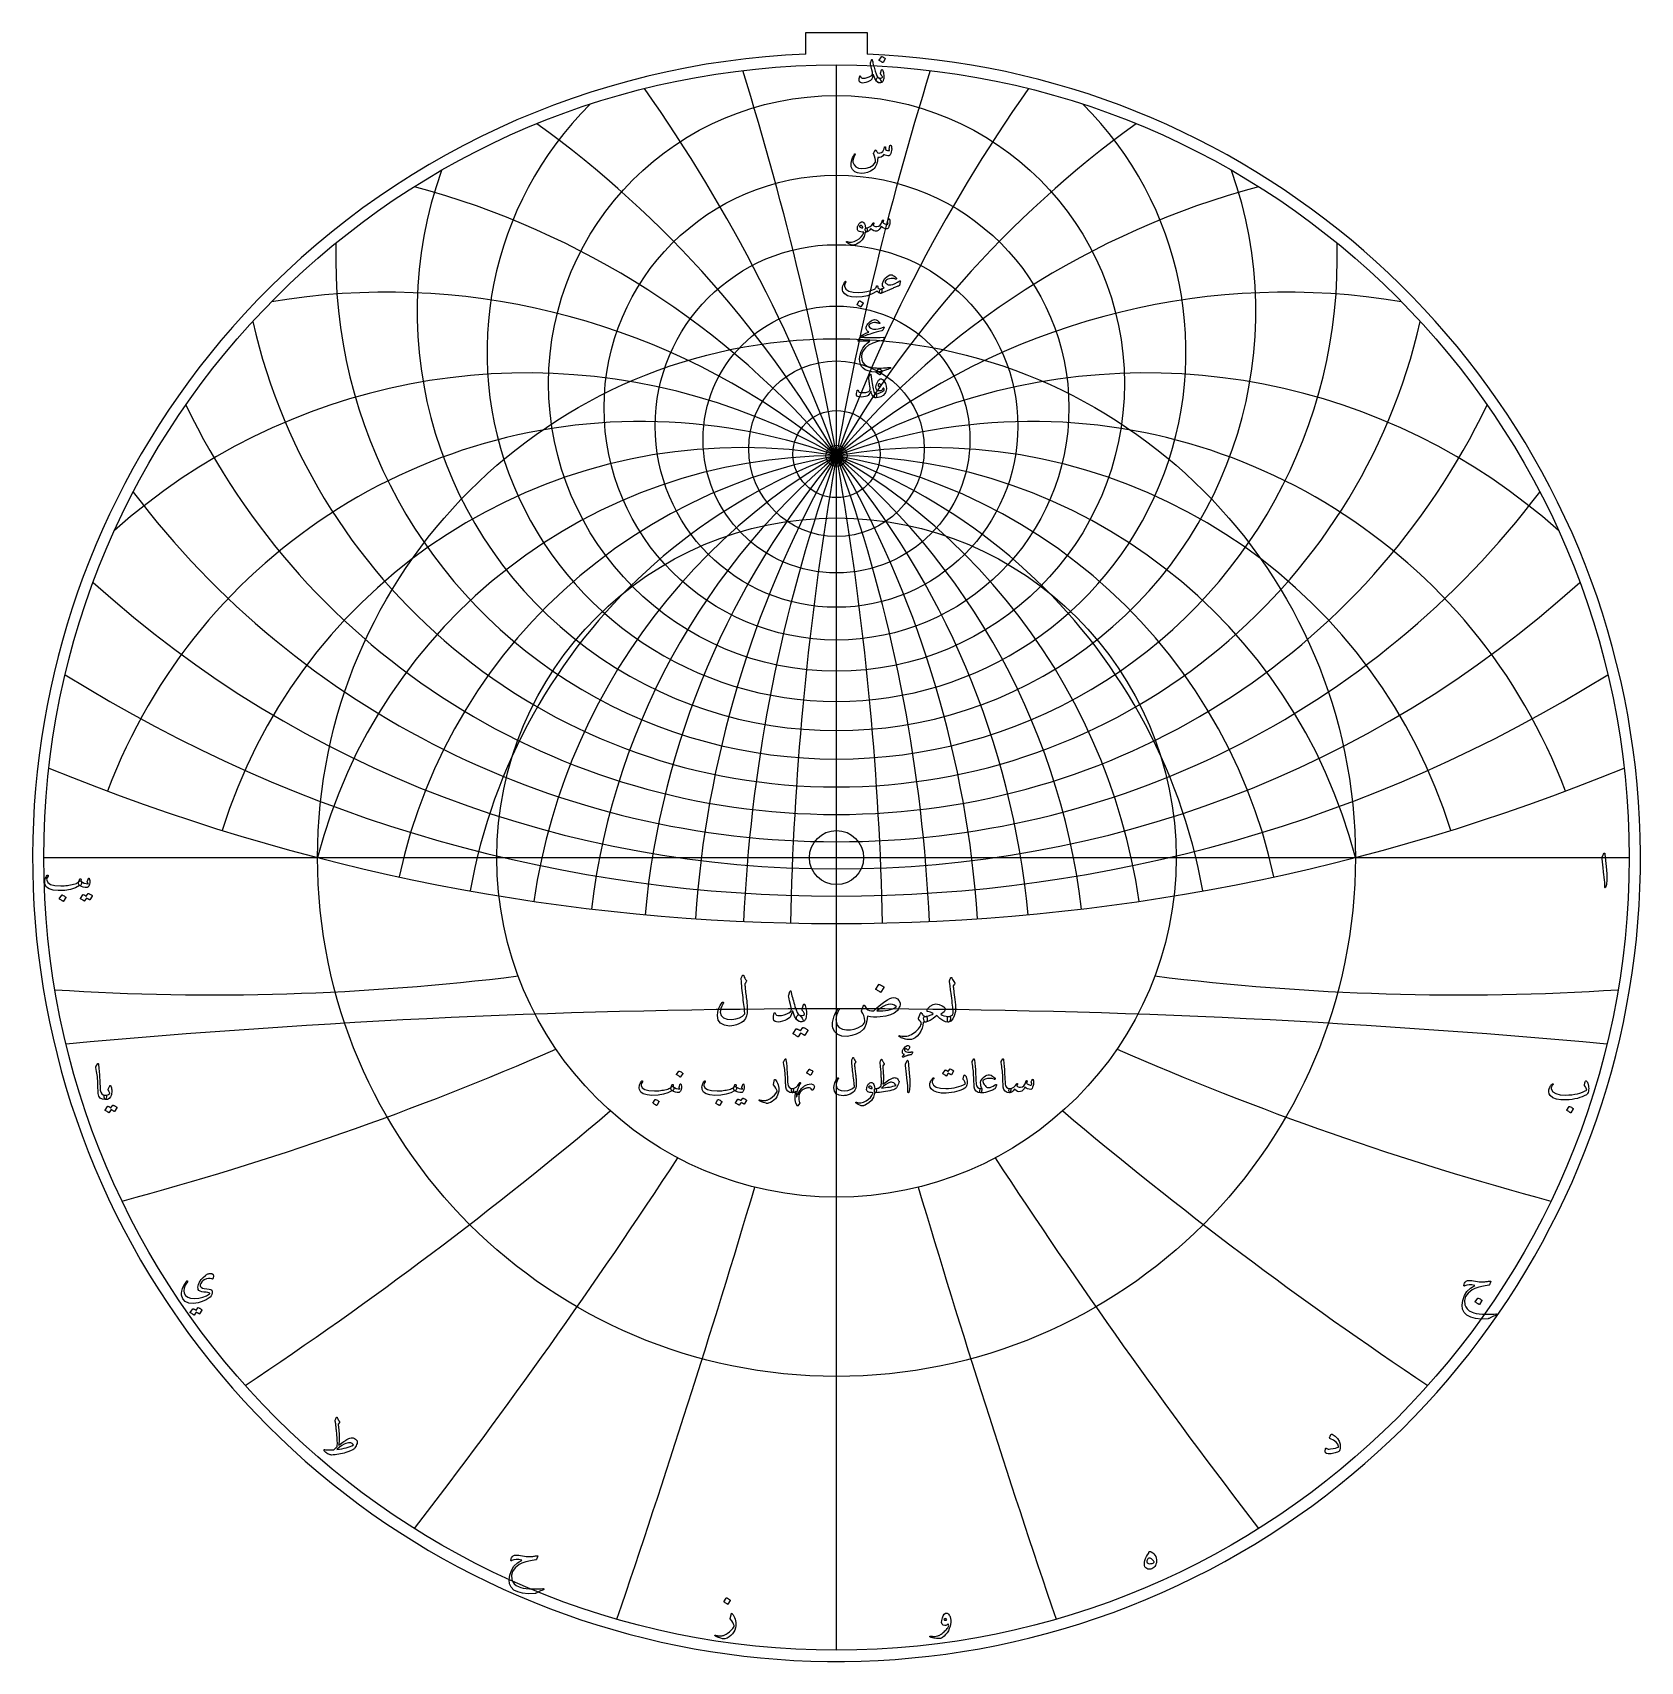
# Model space of a CAD drawing. Header units: millimetres. Extents: x -62 to 62, y -62 to 63.
import ezdxf

# ---------------------------------------------------------------- set-up
doc = ezdxf.new("R2010")
doc.units = ezdxf.units.MM
for name, color, linetype in [('CUT_INNER', 6, 'Continuous'), ('CUT_OUTER', 1, 'Continuous'), ('ENGRAVE', 7, 'Continuous'), ('ENGRAVE_FINE', 8, 'Continuous'), ('TEXT', 5, 'Continuous')]:
    doc.layers.add(name, color=color, linetype=linetype)

msp = doc.modelspace()

# ---------------------------------------------------------------- linework, layer by layer
at = {"layer": 'CUT_INNER'}
msp.add_circle((0, 0), 2.075, dxfattribs=at)
at = {"layer": 'CUT_OUTER'}
for points in [[(-2.3625, 63.2325), (2.3625, 63.2325), (2.3625, 61.567)], [(-2.3625, 61.567), (-2.3625, 63.2325)]]:
    msp.add_lwpolyline(points, dxfattribs=at)
for centre, radius, start, end in [((-0.0002, -0.0002), 61.6124, 137.460696, 87.802279), ((-0.0008, 0.0012), 61.6111, 92.196778, 137.461198)]:
    msp.add_arc(centre, radius, start, end, dxfattribs=at)
at = {"layer": 'ENGRAVE'}
for points in [[(0, -60.75), (0, 60.75)], [(-60.75, 0), (60.75, 0)], [(0, -60.75), (0, -26.0306)]]:
    msp.add_lwpolyline(points, dxfattribs=at)
for centre, radius in [((0, 0), 60.75), ((0, 36.3411), 22.0635), ((0, 34.4854), 17.81), ((0, 33.0774), 13.8964), ((0, 32.0447), 10.2281), ((0, 0), 39.7663), ((0, 31.338), 6.7299), ((0, 30.9259), 3.339), ((0, 30.7904), 0.81), ((0, 0), 26.0306)]:
    msp.add_circle(centre, radius, dxfattribs=at)
for centre, radius, start, end in [((0, 38.7506), 26.7823, 134.845417, 45.154583), ((0, 41.8697), 32.139, 160.359894, 19.640106), ((0, 45.9333), 38.3834, 178.254365, 1.745635), ((0, 51.3069), 45.8949, 192.859961, 347.140039), ((0, 58.5888), 55.2844, 205.59371, 334.40629), ((0, -10.2843), 41.0746, 14.5, 165.5), ((0, -10.2843), 41.0746, 14.5, 165.5), ((0, 68.8235), 67.6085, 217.12705, 322.87295), ((0, 84.0069), 84.8746, 227.837951, 312.162049), ((0, 108.4777), 111.4329, 237.963138, 302.036862), ((0, 153.7649), 158.8238, 247.662981, 292.337019), ((-47.7256, 178.1144), 188.6367, 266.299742, 277.103709), ((47.7256, 178.1144), 188.6367, 262.896291, 273.700258), ((-115.187, 199.5097), 233.7809, 284.982158, 293.625332), ((115.187, 199.5097), 233.7809, 246.374668, 255.017842), ((-217.1086, 217.1086), 309.6023, 303.702371, 310.184751), ((217.1086, 217.1086), 309.6023, 229.815249, 236.297629), ((-398.7357, 230.2102), 462.1344, 322.451708, 326.773295), ((398.7357, 230.2102), 462.1344, 213.226705, 217.548292), ((-889.3056, 238.2887), 921.5354, 341.2208455, 343.381639), ((889.3056, 238.2887), 921.5354, 196.618361, 198.7791545)]:
    msp.add_arc(centre, radius, start, end, dxfattribs=at)
at = {"layer": 'ENGRAVE_FINE'}
for centre, radius, start, end in [((-232.9458, -10.2843), 236.5394, 1.275347, 17.367591), ((-232.9458, -10.2843), 236.5394, 1.275347, 17.367591), ((232.9458, -10.2843), 236.5394, 162.632409, 178.724653), ((232.9458, -10.2843), 236.5394, 162.632409, 178.724653), ((-112.8516, -10.2843), 120.0942, 2.570044, 35.199227), ((-112.8516, -10.2843), 120.0942, 2.570044, 35.199227), ((112.8516, -10.2843), 120.0942, 144.800773, 177.429956), ((112.8516, -10.2843), 120.0942, 144.800773, 177.429956), ((-71.1433, -10.2843), 82.1493, 3.904621, 54.083754), ((-71.1433, -10.2843), 82.1493, 3.904621, 54.083754), ((71.1433, -10.2843), 82.1493, 125.916246, 176.095379), ((71.1433, -10.2843), 82.1493, 125.916246, 176.095379), ((-48.9508, -10.2843), 63.9008, 5.30213, 74.940025), ((-48.9508, -10.2843), 63.9008, 5.30213, 74.940025), ((48.9508, -10.2843), 63.9008, 105.059975, 174.69787), ((48.9508, -10.2843), 63.9008, 105.059975, 174.69787), ((-34.4657, -10.2843), 53.6191, 6.789823, 99.494308), ((-34.4657, -10.2843), 53.6191, 6.789823, 99.494308), ((34.4657, -10.2843), 53.6191, 80.505692, 173.210177), ((34.4657, -10.2843), 53.6191, 80.505692, 173.210177), ((-23.7144, -10.2843), 47.4289, 8.401461, 131.819689), ((-23.7144, -10.2843), 47.4289, 8.401461, 131.819689), ((23.7144, -10.2843), 47.4289, 48.180311, 171.598539), ((23.7144, -10.2843), 47.4289, 48.180311, 171.598539), ((-14.9499, -10.2843), 43.7107, 10.180676, 159.405261), ((-14.9499, -10.2843), 43.7107, 10.180676, 159.405261), ((14.9499, -10.2843), 43.7107, 20.594739, 169.819324), ((14.9499, -10.2843), 43.7107, 20.594739, 169.819324), ((-7.2426, -10.2843), 41.7083, 12.186153, 162.758056), ((-7.2426, -10.2843), 41.7083, 12.186153, 162.758056), ((7.2426, -10.2843), 41.7083, 17.241944, 167.813847), ((7.2426, -10.2843), 41.7083, 17.241944, 167.813847), ((0, -656.5763), 644.9854, 84.7476798, 95.2523202)]:
    msp.add_arc(centre, radius, start, end, dxfattribs=at)
at = {"layer": 'TEXT'}
for points in [[(3.4472, 61.3818), (3.4517, 61.3863), (3.458, 61.389), (3.4661, 61.3899), (3.476, 61.389), (3.5458, 61.3607), (3.6116, 61.3261), (3.6734, 61.2853), (3.7311, 61.2381), (3.7367, 61.2309), (3.7391, 61.2237), (3.7385, 61.2166), (3.7347, 61.2094), (3.5658, 60.9363), (3.5595, 60.9298), (3.5514, 60.9282), (3.5415, 60.9316), (3.5299, 60.9399), (3.5198, 60.9471), (3.5038, 60.9579), (3.482, 60.9723), (3.4544, 60.9902), (3.4205, 61.0118), (3.3799, 61.0369), (3.3325, 61.0657), (3.2784, 61.098), (3.2712, 61.1034), (3.2676, 61.1088), (3.2676, 61.1142), (3.2712, 61.1196)], [(2.7538, 61.0729), (2.7745, 60.9787), (2.7969, 60.8829), (2.8212, 60.7855), (2.8472, 60.6866), (2.8751, 60.5857), (2.9047, 60.4823), (2.9362, 60.3764), (2.9694, 60.2681), (3.0365, 60.0732), (3.0978, 59.9268), (3.1533, 59.8289), (3.2029, 59.7795), (3.2463, 59.7501), (3.2901, 59.7085), (3.3343, 59.6548), (3.379, 59.5891), (3.4212, 59.5075), (3.4329, 59.4462), (3.414, 59.4051), (3.3646, 59.3843), (3.205, 59.4004), (3.0637, 59.5064), (2.9409, 59.7022), (2.8365, 59.9878), (2.8342, 59.9926), (2.8311, 59.9959), (2.827, 59.998), (2.8221, 59.9986), (2.8185, 59.998), (2.8149, 59.9959), (2.8113, 59.9926), (2.8077, 59.9878), (2.7976, 59.9416), (2.7853, 59.8926), (2.7707, 59.841), (2.7538, 59.7867), (2.7354, 59.7352), (2.7161, 59.6923), (2.6959, 59.658), (2.6748, 59.6322), (2.5989, 59.5659), (2.5041, 59.5073), (2.3905, 59.4563), (2.258, 59.413), (2.1233, 59.3809), (2.0065, 59.3672), (1.9077, 59.3719), (1.8269, 59.395), (1.7577, 59.453), (1.7263, 59.5549), (1.7326, 59.7009), (1.7766, 59.8908), (1.7809, 59.8971), (1.7865, 59.9016), (1.7935, 59.9043), (1.8018, 59.9052), (1.8116, 59.9041), (1.8197, 59.9007), (1.826, 59.8951), (1.8305, 59.8872), (1.8476, 59.8475), (1.8664, 59.8145), (1.8871, 59.7882), (1.9095, 59.7687), (1.9796, 59.7426), (2.0748, 59.7364), (2.1952, 59.7498), (2.3407, 59.7831), (2.4958, 59.8329), (2.6164, 59.889), (2.7024, 59.9515), (2.7538, 60.0202), (2.7624, 60.0898), (2.7484, 60.2088), (2.7121, 60.3772), (2.6532, 60.595), (2.6249, 60.7098), (2.6083, 60.8025), (2.6034, 60.8732), (2.6101, 60.922), (2.6784, 61.116), (2.6858, 61.1364), (2.6937, 61.151), (2.702, 61.1598), (2.7107, 61.1627), (2.7215, 61.1571), (2.7323, 61.1402), (2.7431, 61.1121), (2.7538, 61.0729)], [(3.4796, 59.9124), (3.4585, 59.9477), (3.4383, 59.978), (3.4189, 60.0033), (3.4005, 60.0238), (3.3873, 60.0413), (3.3799, 60.0615), (3.3783, 60.0844), (3.3826, 60.11), (3.458, 60.383), (3.4686, 60.4068), (3.4823, 60.4136), (3.4991, 60.4033), (3.5191, 60.3759), (3.5492, 60.3177), (3.5748, 60.2474), (3.5959, 60.165), (3.6125, 60.0705), (3.6222, 59.9798), (3.626, 59.8908), (3.624, 59.8037), (3.6161, 59.7184), (3.6033, 59.6441), (3.5865, 59.5792), (3.5656, 59.5237), (3.5406, 59.4777), (3.5099, 59.4435), (3.4679, 59.4166), (3.4147, 59.3968), (3.3502, 59.3843), (3.2842, 59.3818), (3.2227, 59.3923), (3.1657, 59.4159), (3.1131, 59.4525), (3.0725, 59.499), (3.0511, 59.5522), (3.0491, 59.6122), (3.0664, 59.6789), (3.094, 59.7334), (3.1266, 59.7678), (3.1641, 59.7819), (3.2065, 59.7759), (3.3044, 59.7523), (3.3898, 59.7498), (3.4625, 59.7685), (3.5227, 59.8082), (3.524, 59.8188), (3.5173, 59.8396), (3.5025, 59.8709), (3.4796, 59.9124)], [(4.0993, 54.5648), (4.1056, 54.5805), (4.1137, 54.5917), (4.1236, 54.5984), (4.1352, 54.6007), (4.1503, 54.5989), (4.1631, 54.5935), (4.1736, 54.5845), (4.182, 54.5719), (4.2024, 54.527), (4.217, 54.4714), (4.2257, 54.4049), (4.2287, 54.3276), (4.2208, 54.2014), (4.1972, 54.0815), (4.1579, 53.9679), (4.1029, 53.8606), (4.084, 53.8348), (4.0634, 53.8148), (4.0409, 53.8006), (4.0167, 53.7923), (3.9289, 53.7867), (3.8344, 53.8022), (3.7331, 53.8388), (3.6251, 53.8965), (3.5341, 53.7719), (3.4266, 53.689), (3.3024, 53.6479), (3.1616, 53.6486), (3.157, 53.5728), (3.1504, 53.5), (3.1417, 53.43), (3.1311, 53.363), (3.1184, 53.2984), (3.1037, 53.2359), (3.087, 53.1754), (3.0682, 53.1169), (3.0246, 53.0114), (2.9658, 52.9139), (2.8917, 52.8245), (2.8023, 52.7432), (2.5933, 52.604), (2.3721, 52.5061), (2.1388, 52.4495), (1.8934, 52.4343), (1.617, 52.4718), (1.3985, 52.5699), (1.2379, 52.7286), (1.1353, 52.948), (1.1214, 53.0271), (1.1191, 53.1205), (1.1286, 53.2283), (1.1497, 53.3504), (1.1836, 53.4842), (1.2314, 53.6235), (1.2932, 53.7681), (1.3688, 53.9181), (1.3749, 53.9275), (1.3823, 53.9342), (1.3911, 53.9383), (1.4012, 53.9396), (1.4113, 53.9387), (1.42, 53.936), (1.4274, 53.9315), (1.4335, 53.9253), (1.4375, 53.916), (1.4389, 53.9064), (1.4375, 53.8963), (1.4335, 53.8857), (1.3374, 53.6861), (1.2754, 53.522), (1.2476, 53.3933), (1.2539, 53.3001), (1.3446, 53.0947), (1.4874, 52.9453), (1.6823, 52.8521), (1.9293, 52.8151), (2.2747, 52.8371), (2.567, 52.9247), (2.8064, 53.0778), (2.9928, 53.2965), (2.9921, 53.4407), (2.9685, 53.5929), (2.922, 53.7533), (2.8526, 53.9217), (2.8439, 53.9387), (2.8392, 53.954), (2.8385, 53.9675), (2.8419, 53.9791), (2.8612, 54.0192), (2.8796, 54.0568), (2.8971, 54.092), (2.9137, 54.1247), (2.9294, 54.1544), (2.9443, 54.1808), (2.9582, 54.2038), (2.9712, 54.2235), (2.9786, 54.2318), (2.9865, 54.2351), (2.9948, 54.2336), (3.0035, 54.227), (3.008, 54.2221), (3.0143, 54.2145), (3.0224, 54.2041), (3.0323, 54.1911), (3.0435, 54.1754), (3.0556, 54.157), (3.0687, 54.1359), (3.0826, 54.1121), (3.1109, 54.0663), (3.1347, 54.033), (3.154, 54.0124), (3.1688, 54.0043), (3.2622, 53.9964), (3.3556, 54.0124), (3.449, 54.0521), (3.5424, 54.1157), (3.5764, 54.1579), (3.6098, 54.227), (3.6428, 54.3232), (3.6754, 54.4462), (3.6785, 54.4579), (3.6844, 54.4678), (3.6929, 54.4758), (3.7041, 54.4821), (3.7147, 54.4862), (3.7248, 54.4875), (3.7344, 54.4862), (3.7436, 54.4821), (3.7573, 54.4597), (3.7625, 54.4175), (3.7591, 54.3555), (3.7472, 54.2738), (3.8198, 54.2293), (3.8972, 54.2001), (3.9796, 54.1862), (4.067, 54.1875), (4.0659, 54.2138), (4.0625, 54.2351), (4.0569, 54.2515), (4.049, 54.263), (4.04, 54.2738), (4.0346, 54.2845), (4.0329, 54.2953), (4.0346, 54.3061)], [(2.2006, 47.8996), (2.1163, 47.6039), (1.9751, 47.3562), (1.7768, 47.1566), (1.5215, 47.005), (1.4858, 46.9896), (1.4506, 46.9758), (1.4158, 46.9636), (1.3814, 46.9529), (1.3477, 46.944), (1.3149, 46.9372), (1.2831, 46.9324), (1.2521, 46.9295), (1.1748, 46.9406), (1.0724, 46.9807), (0.9449, 47.0501), (0.7922, 47.1487), (0.7758, 47.1629), (0.7662, 47.1765), (0.7632, 47.1898), (0.7671, 47.2026), (0.7756, 47.2125), (0.7868, 47.217), (0.8007, 47.2161), (0.8173, 47.2098), (0.9761, 47.1584), (1.1542, 47.1586), (1.3515, 47.2105), (1.5682, 47.314), (1.7452, 47.4341), (1.8916, 47.5753), (2.0074, 47.7377), (2.0928, 47.9211), (2.0921, 47.9277), (2.0901, 47.9328), (2.0867, 47.9366), (2.082, 47.9391), (1.9583, 47.9463), (1.853, 47.9607), (1.7661, 47.9822), (1.6976, 48.011), (1.6446, 48.0554), (1.6113, 48.1169), (1.5979, 48.1955), (1.6042, 48.2912), (1.6062, 48.3039), (1.6087, 48.3168), (1.6116, 48.3299), (1.6149, 48.3433), (1.6188, 48.3571), (1.623, 48.3716), (1.6277, 48.3867), (1.6329, 48.4026), (1.6751, 48.5052), (1.7263, 48.5903), (1.7865, 48.6579), (1.8557, 48.708), (1.9264, 48.7353), (1.9913, 48.7349), (2.0503, 48.7066), (2.1036, 48.6505), (2.15, 48.5723), (2.1853, 48.4816), (2.2093, 48.3783), (2.2221, 48.2625), (2.2292, 48.2626), (2.236, 48.2629), (2.2427, 48.2635), (2.2491, 48.2643), (2.2555, 48.265), (2.2621, 48.2656), (2.2689, 48.2659), (2.276, 48.266), (2.3003, 48.2609), (2.3191, 48.2454), (2.3326, 48.2196), (2.3407, 48.1834), (2.344, 48.1437), (2.3434, 48.1035), (2.3387, 48.0628), (2.3299, 48.0217), (2.3184, 47.9856), (2.3056, 47.9598), (2.2915, 47.9443), (2.276, 47.9391), (2.2077, 47.9391), (2.2073, 47.9326), (2.2059, 47.9238), (2.2037, 47.9128), (2.2006, 47.8996)], [(4.0149, 48.963), (4.0227, 48.9684), (4.032, 48.9666), (4.0425, 48.9577), (4.0544, 48.9415), (4.0672, 48.9141), (4.0769, 48.875), (4.0834, 48.8243), (4.0867, 48.7618), (4.0879, 48.6909), (4.084, 48.6217), (4.0753, 48.5544), (4.0616, 48.4888), (4.0216, 48.3613), (3.9772, 48.2696), (3.9282, 48.214), (3.8748, 48.1942), (3.7484, 48.2016), (3.6314, 48.2346), (3.5238, 48.2932), (3.4257, 48.3774), (3.3583, 48.2447), (3.2784, 48.1412), (3.1859, 48.0669), (3.0808, 48.0217), (2.9705, 48.0119), (2.8589, 48.0397), (2.746, 48.1053), (2.6317, 48.2086), (2.5392, 48.0907), (2.4485, 48.0065), (2.3595, 47.9559), (2.2724, 47.9391), (2.2549, 47.949), (2.2383, 47.9786), (2.2226, 48.028), (2.2077, 48.0972), (2.2024, 48.1655), (2.2113, 48.2157), (2.2347, 48.2481), (2.2724, 48.2625), (2.4381, 48.3), (2.5832, 48.3729), (2.7076, 48.4814), (2.8113, 48.6253), (2.8169, 48.6332), (2.823, 48.6388), (2.8295, 48.6422), (2.8365, 48.6433), (2.845, 48.6424), (2.8526, 48.6397), (2.8594, 48.6352), (2.8652, 48.6289), (2.8686, 48.6096), (2.8607, 48.5768), (2.8416, 48.5306), (2.8113, 48.4708), (2.8511, 48.4248), (2.9128, 48.3909), (2.9966, 48.3691), (3.1023, 48.3595), (3.2341, 48.3871), (3.3493, 48.4771), (3.4479, 48.6296), (3.5299, 48.8445), (3.5339, 48.8555), (3.5389, 48.8633), (3.5447, 48.8681), (3.5514, 48.8696), (3.5615, 48.8687), (3.5703, 48.866), (3.5777, 48.8615), (3.5838, 48.8553), (3.5883, 48.8463), (3.5909, 48.8373), (3.5918, 48.8283), (3.5909, 48.8193), (3.555, 48.6684), (3.597, 48.6312), (3.6475, 48.5984), (3.7066, 48.5701), (3.7742, 48.5463), (3.84, 48.5308), (3.89, 48.5274), (3.9244, 48.5362), (3.943, 48.5571), (3.9491, 48.5889), (3.9457, 48.6343), (3.9329, 48.6931), (3.9107, 48.7654), (3.9145, 48.7859), (3.9332, 48.8256), (3.9666, 48.8847), (4.0149, 48.963)], [(2.0281, 48.302), (1.9904, 48.3678), (1.9491, 48.4142), (1.9042, 48.4414), (1.8557, 48.4493), (1.8267, 48.4416), (1.8009, 48.4295), (1.7782, 48.4129), (1.7586, 48.3918), (1.7524, 48.3806), (1.7515, 48.3684), (1.756, 48.3554), (1.7658, 48.3415), (1.8029, 48.3089), (1.8565, 48.2867), (1.9268, 48.2748), (2.0137, 48.2732), (2.0227, 48.275), (2.0281, 48.2804), (2.0299, 48.2894), (2.0281, 48.302)], [(0.6611, 44.1506), (0.6739, 44.1646), (0.6871, 44.1704), (0.7008, 44.1681), (0.715, 44.1578), (0.7257, 44.1443), (0.7293, 44.1291), (0.7257, 44.112), (0.715, 44.0932), (0.6602, 44.0083), (0.6251, 43.9297), (0.6099, 43.8574), (0.6144, 43.7914), (0.7269, 43.5744), (0.9458, 43.4231), (1.2712, 43.3373), (1.703, 43.3171), (2.0234, 43.3407), (2.3308, 43.3899), (2.6252, 43.4646), (2.9065, 43.565), (2.9562, 43.5944), (2.9972, 43.6396), (3.0298, 43.7004), (3.0538, 43.777), (3.0619, 43.7988), (3.0754, 43.8138), (3.0942, 43.8221), (3.1185, 43.8237), (3.1358, 43.8163), (3.1481, 43.8012), (3.1556, 43.7786), (3.158, 43.7482), (3.1749, 43.6732), (3.2218, 43.6171), (3.2988, 43.5798), (3.4059, 43.5614), (3.4445, 43.5529), (3.4706, 43.5309), (3.4841, 43.4954), (3.485, 43.4465), (3.4719, 43.3553), (3.4544, 43.2902), (3.4324, 43.2511), (3.4059, 43.2381), (3.3271, 43.2484), (3.2523, 43.2794), (3.1816, 43.331), (3.1149, 43.4033), (3.1093, 43.4063), (3.0996, 43.4042), (3.0859, 43.3973), (3.0682, 43.3854), (2.7332, 43.1968), (2.3676, 43.062), (1.9715, 42.9812), (1.5449, 42.9543), (1.1506, 42.9812), (0.8443, 43.062), (0.626, 43.1968), (0.4958, 43.3854), (0.4662, 43.4907), (0.4563, 43.5983), (0.4662, 43.7081), (0.4958, 43.8201), (0.5358, 43.9243), (0.5766, 44.0141), (0.6184, 44.0896), (0.6611, 44.1506)], [(4.8897, 44.1399), (4.8179, 43.8524), (4.8098, 43.8385), (4.7963, 43.8255), (4.7774, 43.8134), (4.7532, 43.8021), (4.6994, 43.7832), (4.6423, 43.7622), (4.5818, 43.7392), (4.5179, 43.7141), (4.4506, 43.6873), (4.38, 43.6589), (4.306, 43.6289), (4.2287, 43.5974), (3.4023, 43.2381), (3.3646, 43.2464), (3.3341, 43.2713), (3.3107, 43.3129), (3.2945, 43.371), (3.2918, 43.4328), (3.3089, 43.4851), (3.3457, 43.528), (3.4023, 43.5614), (3.4094, 43.5647), (3.4234, 43.5709), (3.4444, 43.58), (3.4724, 43.592), (3.5071, 43.6067), (3.5483, 43.6238), (3.596, 43.6435), (3.6502, 43.6656), (3.5804, 43.7372), (3.5362, 43.8156), (3.5175, 43.9007), (3.5245, 43.9926), (3.5936, 44.211), (3.7113, 44.3958), (3.8775, 44.547), (4.0921, 44.6644), (4.1391, 44.6754), (4.1936, 44.6725), (4.2558, 44.6556), (4.3257, 44.6249), (4.3982, 44.5829), (4.4649, 44.536), (4.5257, 44.4841), (4.5807, 44.4273), (4.5962, 44.4064), (4.6032, 44.3869), (4.6016, 44.3687), (4.5915, 44.3518), (4.5763, 44.3388), (4.5592, 44.3321), (4.5403, 44.3316), (4.5197, 44.3375), (4.4121, 44.3714), (4.2978, 44.3869), (4.1768, 44.3839), (4.049, 44.3626), (3.9334, 44.328), (3.8415, 44.2818), (3.7735, 44.2238), (3.7293, 44.1542), (3.7248, 44.1232), (3.7365, 44.0878), (3.7643, 44.0478), (3.8083, 44.0033), (3.8586, 43.9629), (3.9089, 43.9315), (3.9592, 43.909), (4.0095, 43.8956), (4.1602, 43.8917), (4.3212, 43.9234), (4.4925, 43.9905), (4.6742, 44.0932), (4.6937, 44.1055), (4.7128, 44.1174), (4.7314, 44.1289), (4.7496, 44.1399), (4.7671, 44.1502), (4.7837, 44.1596), (4.7995, 44.1681), (4.8143, 44.1758), (4.8554, 44.1951), (4.8816, 44.1955), (4.8931, 44.1771), (4.8897, 44.1399)], [(1.7497, 42.6596), (1.7542, 42.6641), (1.7604, 42.6668), (1.7685, 42.6677), (1.7784, 42.6668), (1.8482, 42.6385), (1.914, 42.604), (1.9758, 42.5631), (2.0335, 42.5159), (2.0391, 42.5088), (2.0416, 42.5016), (2.0409, 42.4944), (2.0371, 42.4872), (1.8682, 42.2141), (1.8619, 42.2076), (1.8539, 42.2061), (1.844, 42.2094), (1.8323, 42.2177), (1.8222, 42.2249), (1.8063, 42.2357), (1.7845, 42.2501), (1.7569, 42.268), (1.7229, 42.2896), (1.6823, 42.3147), (1.6349, 42.3435), (1.5808, 42.3758), (1.5736, 42.3812), (1.57, 42.3866), (1.57, 42.392), (1.5736, 42.3974)], [(3.6448, 40.6571), (3.6478, 40.6318), (3.6314, 40.5844), (3.5957, 40.515), (3.5406, 40.4236), (3.529, 40.4088), (3.5155, 40.3967), (3.5002, 40.3872), (3.4832, 40.3805), (3.2532, 40.3172), (3.0484, 40.2601), (2.8688, 40.2094), (2.7143, 40.1649), (2.585, 40.127), (2.4808, 40.0958), (2.4017, 40.0713), (2.3479, 40.0535), (1.9131, 39.8595), (1.8826, 39.8573), (1.8592, 39.8613), (1.8431, 39.8717), (1.8341, 39.8883), (1.8339, 39.8943), (1.8368, 39.9018), (1.8429, 39.9105), (1.8521, 39.9206), (1.9405, 40.0037), (2.073, 40.0913), (2.2495, 40.1833), (2.47, 40.2799), (2.4101, 40.3311), (2.3595, 40.3805), (2.3184, 40.4281), (2.2868, 40.4739), (2.2672, 40.524), (2.2625, 40.5844), (2.2726, 40.6551), (2.2976, 40.7362), (2.338, 40.8206), (2.3946, 40.905), (2.4673, 40.9895), (2.5562, 41.0739), (2.653, 41.1469), (2.7458, 41.1969), (2.8344, 41.2241), (2.9191, 41.2284), (3.0338, 41.2052), (3.1374, 41.1574), (3.2297, 41.0849), (3.3107, 40.9877), (3.3179, 40.9755), (3.3215, 40.9643), (3.3215, 40.954), (3.3179, 40.9445), (3.31, 40.9358), (3.3008, 40.9311), (3.2903, 40.9304), (3.2784, 40.9338), (3.2255, 40.9506), (3.1746, 40.9652), (3.1258, 40.9776), (3.079, 40.9877), (3.0344, 40.9953), (2.9923, 41.0002), (2.9527, 41.0025), (2.9155, 41.002), (2.7608, 40.9838), (2.6308, 40.9401), (2.5255, 40.8707), (2.4449, 40.7757), (2.5306, 40.6627), (2.6263, 40.579), (2.7318, 40.5244), (2.8472, 40.499), (3.019, 40.4972), (3.2038, 40.5242), (3.4017, 40.5799), (3.6125, 40.6643), (3.6213, 40.6666), (3.6296, 40.6661), (3.6374, 40.663), (3.6448, 40.6571)], [(2.1538, 39.8703), (2.6148, 39.8541), (3.0134, 39.8524), (3.3496, 39.8649), (3.6233, 39.8919), (3.6317, 39.8929), (3.639, 39.8923), (3.6452, 39.8902), (3.6502, 39.8865), (3.6539, 39.8814), (3.6561, 39.8753), (3.6566, 39.868), (3.6556, 39.8595), (3.6485, 39.8268), (3.6417, 39.7967), (3.6351, 39.7693), (3.6287, 39.7446), (3.6225, 39.7226), (3.6165, 39.7033), (3.6108, 39.6866), (3.6053, 39.6727), (3.5936, 39.6505), (3.5802, 39.6341), (3.5649, 39.6235), (3.5478, 39.6188), (3.1329, 39.5436), (2.7718, 39.4257), (2.4646, 39.2652), (2.2113, 39.0619), (2.0833, 38.9158), (1.9904, 38.7611), (1.9324, 38.5978), (1.9095, 38.426), (1.9315, 38.1564), (2.0191, 37.9365), (2.1723, 37.7665), (2.391, 37.6464), (2.5044, 37.61), (2.629, 37.5799), (2.7648, 37.5561), (2.9119, 37.5386), (3.07, 37.5272), (3.2389, 37.5216), (3.4185, 37.5218), (3.6089, 37.5278), (3.6766, 37.5317), (3.7432, 37.5359), (3.8086, 37.5406), (3.873, 37.5458), (3.9357, 37.5514), (3.9965, 37.5575), (4.0552, 37.564), (4.1119, 37.571), (4.1292, 37.5719), (4.1415, 37.5674), (4.1489, 37.5575), (4.1514, 37.5422), (4.1501, 37.5245), (4.146, 37.5108), (4.1393, 37.5011), (4.1299, 37.4955), (4.0284, 37.4526), (3.9323, 37.4138), (3.8415, 37.379), (3.7562, 37.3482), (3.6765, 37.3213), (3.6026, 37.2979), (3.5346, 37.2782), (3.4724, 37.262), (3.4139, 37.2501), (3.357, 37.2395), (3.3016, 37.2303), (3.2478, 37.2225), (3.1954, 37.2164), (3.1441, 37.2126), (3.0939, 37.211), (3.0448, 37.2117), (2.7098, 37.2377), (2.4305, 37.2943), (2.2068, 37.3814), (2.0389, 37.4991), (1.9156, 37.6462), (1.8296, 37.818), (1.7809, 38.0144), (1.7694, 38.2356), (1.8047, 38.51), (1.8889, 38.7763), (2.022, 39.0346), (2.2041, 39.2847), (2.2753, 39.3604), (2.3559, 39.4329), (2.446, 39.5023), (2.5455, 39.5685), (1.676, 39.5757), (1.6551, 39.5847), (1.6464, 39.6009), (1.6497, 39.6242), (1.6652, 39.6548), (1.6944, 39.6992), (1.7209, 39.7392), (1.7447, 39.7747), (1.7658, 39.8056), (1.7842, 39.8319), (1.8, 39.8533), (1.813, 39.8696), (1.8233, 39.8811), (1.8467, 39.8831), (1.9095, 39.882), (2.0119, 39.8777), (2.1538, 39.8703)], [(3.2119, 37.4576), (3.2164, 37.4621), (3.2227, 37.4648), (3.2308, 37.4657), (3.2407, 37.4648), (3.3105, 37.4365), (3.3763, 37.4019), (3.438, 37.361), (3.4957, 37.3139), (3.5014, 37.3067), (3.5038, 37.2995), (3.5031, 37.2923), (3.4993, 37.2851), (3.3305, 37.0121), (3.3242, 37.0056), (3.3161, 37.004), (3.3062, 37.0074), (3.2945, 37.0157), (3.2844, 37.0229), (3.2685, 37.0336), (3.2467, 37.048), (3.2191, 37.066), (3.1852, 37.0875), (3.1445, 37.1127), (3.0972, 37.1414), (3.0431, 37.1738), (3.0359, 37.1792), (3.0323, 37.1845), (3.0323, 37.1899), (3.0359, 37.1953)], [(2.9892, 35.5534), (3.0152, 35.5409), (3.0359, 35.5211), (3.0511, 35.4942), (3.061, 35.46), (3.0675, 35.4178), (3.0691, 35.3774), (3.0657, 35.3388), (3.0574, 35.3019), (3.0451, 35.2705), (3.0296, 35.2481), (3.0109, 35.2346), (2.9892, 35.2301), (2.8816, 35.26), (2.7925, 35.3352), (2.7217, 35.4558), (2.6694, 35.6217), (2.6627, 35.6503), (2.6568, 35.6751), (2.6519, 35.6961), (2.6479, 35.7133), (2.6447, 35.7267), (2.6425, 35.7362), (2.6411, 35.7419), (2.6407, 35.7439), (2.6353, 35.7544), (2.6299, 35.7573), (2.6245, 35.7526), (2.6191, 35.7403), (2.558, 35.6024), (2.4898, 35.4942), (2.4143, 35.4156), (2.3317, 35.3666), (2.2118, 35.3289), (2.0712, 35.3055), (1.91, 35.2966), (1.7281, 35.3019), (1.6066, 35.3394), (1.5404, 35.4304), (1.5294, 35.5748), (1.5736, 35.7726), (1.5837, 35.7964), (1.5961, 35.8139), (1.6107, 35.8251), (1.6275, 35.8301), (1.6441, 35.8285), (1.6581, 35.8202), (1.6693, 35.8052), (1.6778, 35.7834), (1.696, 35.7369), (1.7182, 35.7016), (1.7445, 35.6776), (1.7748, 35.6648), (1.9448, 35.6388), (2.1062, 35.6361), (2.2592, 35.6567), (2.4035, 35.7007), (2.4662, 35.7335), (2.5176, 35.778), (2.5578, 35.8341), (2.5868, 35.9019), (2.585, 35.934), (2.576, 36.0088), (2.5598, 36.1263), (2.5365, 36.2864), (2.5246, 36.372), (2.514, 36.4494), (2.5048, 36.5184), (2.497, 36.5792), (2.4902, 36.6311), (2.4844, 36.6739), (2.4794, 36.7075), (2.4754, 36.7319), (2.472, 36.7691), (2.4727, 36.8019), (2.4774, 36.8302), (2.4862, 36.854), (2.5001, 36.8835), (2.5131, 36.911), (2.5252, 36.9365), (2.5365, 36.96), (2.5466, 36.9814), (2.5553, 37.0009), (2.5627, 37.0183), (2.5688, 37.0336), (2.5751, 37.046), (2.5832, 37.0543), (2.5931, 37.0586), (2.6047, 37.0588), (2.6175, 37.0539), (2.6272, 37.0462), (2.6337, 37.0359), (2.6371, 37.0229), (2.659, 36.8391), (2.6815, 36.6649), (2.7048, 36.5005), (2.7287, 36.3456), (2.7531, 36.2005), (2.7776, 36.065), (2.8025, 35.9391), (2.8275, 35.8229), (2.8578, 35.7144), (2.8949, 35.6334), (2.9386, 35.5797), (2.9892, 35.5534)], [(3.4023, 36.6995), (3.427, 36.6959), (3.4544, 36.6852), (3.4845, 36.6672), (3.5173, 36.642), (3.6576, 36.4925), (3.7553, 36.3241), (3.8103, 36.1368), (3.8227, 35.9307), (3.8117, 35.8233), (3.7894, 35.7277), (3.756, 35.6437), (3.7113, 35.5714), (3.5665, 35.4221), (3.3978, 35.3154), (3.2054, 35.2514), (2.9892, 35.2301), (2.9674, 35.2353), (2.9487, 35.2508), (2.9332, 35.2766), (2.9209, 35.3127), (2.9163, 35.3327), (2.9133, 35.3531), (2.9118, 35.374), (2.9119, 35.3954), (2.9132, 35.4165), (2.9151, 35.4367), (2.9176, 35.456), (2.9209, 35.4744), (2.9306, 35.5063), (2.9452, 35.5301), (2.9647, 35.5458), (2.9892, 35.5534), (3.1998, 35.5817), (3.3826, 35.6343), (3.5375, 35.7111), (3.6646, 35.8121), (3.6585, 35.8626), (3.6511, 35.9028), (3.6424, 35.9327), (3.6323, 35.9522), (3.6201, 35.9691), (3.6089, 35.9801), (3.5986, 35.9852), (3.5891, 35.9846), (3.5826, 35.9823), (3.5775, 35.9792), (3.5737, 35.9751), (3.5712, 35.9702), (3.5366, 35.8992), (3.4939, 35.8445), (3.4432, 35.8058), (3.3844, 35.7834), (3.2135, 35.7701), (3.096, 35.8166), (3.032, 35.9228), (3.0215, 36.0888), (3.0359, 36.184), (3.0646, 36.2828), (3.1077, 36.3852), (3.1652, 36.4911), (3.2258, 36.5823), (3.2856, 36.6474), (3.3444, 36.6865), (3.4023, 36.6995)], [(3.2838, 36.3115), (3.2481, 36.3014), (3.22, 36.2747), (3.1996, 36.2313), (3.1868, 36.1714), (3.187, 36.162), (3.1877, 36.1552), (3.1888, 36.1512), (3.1904, 36.1498), (3.2265, 36.1411), (3.2631, 36.1364), (3.3002, 36.1357), (3.3377, 36.1391), (3.3707, 36.146), (3.3978, 36.1561), (3.4192, 36.1694), (3.4347, 36.1858), (3.3942, 36.2435), (3.3556, 36.2837), (3.3188, 36.3063), (3.2838, 36.3115)], [(58.7846, 0.2541), (58.8213, 0.325), (58.8507, 0.3499), (58.873, 0.3288), (58.8881, 0.2618), (58.9763, -0.6772), (59.0287, -1.2534), (59.0404, -1.7138), (59.0115, -2.0582), (58.9418, -2.2867), (58.9291, -2.3054), (58.9178, -2.3154), (58.908, -2.3169), (58.8996, -2.3097), (58.8929, -2.2984), (58.8881, -2.2838), (58.8852, -2.2659), (58.8843, -2.2445), (58.8843, -2.0786), (58.8766, -1.9025), (58.8613, -1.7164), (58.8383, -1.5202), (58.8333, -1.469), (58.8182, -1.3306), (58.793, -1.1049), (58.7578, -0.7921), (58.6735, -0.0985), (58.6716, -0.0616), (58.6735, -0.0276), (58.6793, 0.0036), (58.6888, 0.0318)], [(-57.9224, -1.8077), (-57.9187, -1.8096), (-57.9152, -1.8115), (-57.912, -1.8134), (-57.909, -1.8153), (-57.906, -1.8175), (-57.9027, -1.8201), (-57.8993, -1.8232), (-57.8956, -1.8268), (-57.8647, -1.8632), (-57.8524, -1.915), (-57.8589, -1.982), (-57.8841, -2.0644), (-57.9073, -2.1145), (-57.931, -2.1459), (-57.9552, -2.1586), (-57.9799, -2.1526), (-57.9923, -2.1466), (-58.0029, -2.1439), (-58.0115, -2.1447), (-58.0182, -2.1487), (-58.3324, -2.3207), (-58.708, -2.4419), (-59.1449, -2.5123), (-59.6431, -2.532), (-60.0459, -2.4975), (-60.3501, -2.4055), (-60.5556, -2.256), (-60.6624, -2.0491), (-60.679, -1.9514), (-60.6826, -1.8537), (-60.6732, -1.7559), (-60.6509, -1.6582), (-60.6205, -1.5717), (-60.5829, -1.4925), (-60.5381, -1.4204), (-60.4862, -1.3555), (-60.4763, -1.3473), (-60.466, -1.342), (-60.4553, -1.3397), (-60.444, -1.3401), (-60.4335, -1.3447), (-60.4248, -1.3507), (-60.4181, -1.3581), (-60.4133, -1.367), (-60.4112, -1.3756), (-60.4124, -1.3861), (-60.4169, -1.3986), (-60.4248, -1.4129), (-60.4804, -1.4944), (-60.5168, -1.5739), (-60.5341, -1.6515), (-60.5321, -1.7272), (-60.4411, -1.9169), (-60.2294, -2.0529), (-59.897, -2.1353), (-59.4438, -2.1641), (-59.3194, -2.1622), (-59.1952, -2.1564), (-59.0712, -2.1468), (-58.9475, -2.1334), (-58.8248, -2.1162), (-58.7037, -2.0951), (-58.5843, -2.0702), (-58.4666, -2.0414), (-58.3523, -2.0089), (-58.2587, -1.9763), (-58.1856, -1.9437), (-58.1332, -1.9111), (-58.1129, -1.8939), (-58.0944, -1.8728), (-58.0775, -1.8479), (-58.0623, -1.8192), (-58.048, -1.7871), (-58.034, -1.7521), (-58.0202, -1.7143), (-58.0067, -1.6735), (-58.0014, -1.6611), (-57.9933, -1.6505), (-57.9823, -1.6419), (-57.9684, -1.6352), (-57.9535, -1.6316), (-57.9396, -1.6323), (-57.9267, -1.6374), (-57.9147, -1.6467), (-57.9051, -1.6596), (-57.8994, -1.6755), (-57.8975, -1.6941), (-57.8994, -1.7157)], [(-58.0373, -2.1142), (-58.079, -2.0747), (-58.1006, -2.0251), (-58.102, -1.9655), (-58.0833, -1.8958), (-58.0429, -1.8333), (-58.0057, -1.7952), (-57.972, -1.7816), (-57.9415, -1.7923), (-57.7978, -1.8874), (-57.6541, -1.9543), (-57.5104, -1.9928), (-57.3667, -2.0031), (-57.3617, -2.0022), (-57.3581, -1.9993), (-57.3559, -1.9945), (-57.3552, -1.9878), (-57.3588, -1.9751), (-57.3696, -1.9562), (-57.3875, -1.931), (-57.4127, -1.8996), (-57.4175, -1.8901), (-57.4204, -1.8805), (-57.4213, -1.8709), (-57.4204, -1.8613), (-57.3284, -1.5969), (-57.3241, -1.5868), (-57.3188, -1.5796), (-57.3126, -1.5753), (-57.3054, -1.5739), (-57.2982, -1.5751), (-57.292, -1.5787), (-57.2867, -1.5847), (-57.2824, -1.5931), (-57.2537, -1.679), (-57.2364, -1.7646), (-57.2307, -1.8496), (-57.2364, -1.9341), (-57.2551, -2.0393), (-57.2805, -2.1248), (-57.3126, -2.1907), (-57.3514, -2.2369), (-57.3808, -2.2623), (-57.4079, -2.281), (-57.4326, -2.2929), (-57.4548, -2.2982), (-57.5832, -2.3011), (-57.7231, -2.2714), (-57.8745, -2.2091), (-58.0373, -2.1142)], [(-59.3748, -2.873), (-59.37, -2.8682), (-59.3633, -2.8654), (-59.3547, -2.8644), (-59.3441, -2.8654), (-59.2697, -2.8955), (-59.1995, -2.9324), (-59.1336, -2.976), (-59.0721, -3.0263), (-59.0661, -3.034), (-59.0634, -3.0417), (-59.0642, -3.0493), (-59.0682, -3.057), (-59.2483, -3.3482), (-59.255, -3.3552), (-59.2637, -3.3569), (-59.2742, -3.3533), (-59.2867, -3.3444), (-59.2974, -3.3367), (-59.3144, -3.3252), (-59.3377, -3.3099), (-59.3671, -3.2908), (-59.4033, -3.2678), (-59.4467, -3.2409), (-59.4972, -3.2103), (-59.5549, -3.1758), (-59.5626, -3.17), (-59.5664, -3.1643), (-59.5664, -3.1585), (-59.5626, -3.1528)], [(-57.3552, -2.7657), (-57.3504, -2.7609), (-57.3437, -2.7581), (-57.3351, -2.7571), (-57.3245, -2.7581), (-57.2868, -2.7722), (-57.2503, -2.7878), (-57.215, -2.8048), (-57.1808, -2.8232), (-57.1477, -2.8433), (-57.1152, -2.8654), (-57.0835, -2.8893), (-57.0525, -2.9152), (-57.0465, -2.9231), (-57.0438, -2.9315), (-57.0446, -2.9403), (-57.0486, -2.9497), (-57.2326, -3.2409), (-57.2376, -3.2448), (-57.245, -3.2448), (-57.2548, -3.2409), (-57.2671, -3.2333), (-57.2754, -3.2262), (-57.2891, -3.2165), (-57.308, -3.2042), (-57.3322, -3.1892), (-57.3619, -3.1714), (-57.3974, -3.1504), (-57.4386, -3.1263), (-57.4855, -3.0991), (-57.6311, -3.3252), (-57.6378, -3.3322), (-57.6465, -3.3339), (-57.657, -3.3303), (-57.6695, -3.3214), (-57.6802, -3.3137), (-57.6972, -3.3022), (-57.7205, -3.2869), (-57.7499, -3.2678), (-57.7861, -3.2448), (-57.8294, -3.2179), (-57.88, -3.1873), (-57.9377, -3.1528), (-57.9437, -3.147), (-57.9463, -3.1413), (-57.9456, -3.1355), (-57.9415, -3.1298), (-57.7538, -2.85), (-57.749, -2.8453), (-57.7423, -2.8424), (-57.7336, -2.8414), (-57.7231, -2.8424), (-57.691, -2.8528), (-57.6599, -2.8649), (-57.6297, -2.8787), (-57.6005, -2.8941), (-57.5722, -2.911), (-57.5449, -2.9291), (-57.5186, -2.9484), (-57.4932, -2.9688)], [(-7.2046, -9.0408), (-7.1963, -9.0261), (-7.1855, -9.0156), (-7.1723, -9.0093), (-7.1567, -9.0072), (-7.1412, -9.0099), (-7.128, -9.018), (-7.1172, -9.0315), (-7.1088, -9.0504), (-7.0642, -9.1602), (-7.0166, -9.2551), (-6.966, -9.3351), (-6.9124, -9.4), (-6.8966, -9.4234), (-6.8921, -9.4503), (-6.899, -9.4809), (-6.9172, -9.515), (-6.9289, -9.5315), (-6.94, -9.5473), (-6.9505, -9.5626), (-6.9603, -9.5773), (-6.9696, -9.5911), (-6.9783, -9.6036), (-6.9864, -9.615), (-6.9939, -9.6252), (-7.0064, -9.6438), (-7.0154, -9.6659), (-7.0208, -9.6917), (-7.0226, -9.721), (-7.0169, -9.8038), (-7.0094, -9.894), (-7.0002, -9.9918), (-6.9891, -10.097), (-6.9765, -10.2098), (-6.9627, -10.33), (-6.9478, -10.4577), (-6.9316, -10.5928), (-6.9135, -10.7277), (-6.8975, -10.8545), (-6.8835, -10.9732), (-6.8717, -11.0838), (-6.8617, -11.1867), (-6.8532, -11.282), (-6.8461, -11.3699), (-6.8406, -11.4503), (-6.8343, -11.6883), (-6.8538, -11.9138), (-6.899, -12.1266), (-6.9699, -12.3269), (-7.0391, -12.4446), (-7.146, -12.5533), (-7.2906, -12.653), (-7.4729, -12.7437), (-7.6705, -12.8188), (-7.8561, -12.8718), (-8.0298, -12.9027), (-8.1915, -12.9114), (-8.5962, -12.8557), (-8.886, -12.703), (-9.0609, -12.4533), (-9.1208, -12.1066), (-9.0998, -11.8482), (-9.0322, -11.5952), (-8.9178, -11.3476), (-8.7567, -11.1054), (-8.7444, -11.0913), (-8.7316, -11.0826), (-8.7181, -11.0794), (-8.704, -11.0814), (-8.689, -11.0871), (-8.6777, -11.0946), (-8.6699, -11.1039), (-8.6657, -11.115), (-8.6627, -11.1314), (-8.6633, -11.1473), (-8.6675, -11.1626), (-8.6753, -11.1773), (-8.7852, -11.3913), (-8.8609, -11.5737), (-8.9025, -11.7243), (-8.91, -11.8431), (-8.8301, -12.0991), (-8.6573, -12.2778), (-8.3917, -12.3793), (-8.0334, -12.4036), (-7.7103, -12.3685), (-7.4358, -12.2874), (-7.2097, -12.1602), (-7.0322, -11.9868), (-7.0359, -11.9031), (-7.0424, -11.8054), (-7.0515, -11.6936), (-7.0633, -11.5677), (-7.0782, -11.4274), (-7.0963, -11.2725), (-7.1177, -11.1029), (-7.1424, -10.9186), (-7.1657, -10.7285), (-7.1879, -10.5413), (-7.2088, -10.3572), (-7.2286, -10.1761), (-7.2469, -9.9979), (-7.2633, -9.8228), (-7.278, -9.6506), (-7.2909, -9.4815), (-7.31, -9.3186), (-7.3091, -9.3), (-7.3064, -9.2827), (-7.3019, -9.2665), (-7.2957, -9.2515)], [(3.2383, -9.7258), (3.2442, -9.7198), (3.2526, -9.7162), (3.2634, -9.715), (3.2766, -9.7162), (3.3697, -9.7539), (3.4574, -9.8), (3.5397, -9.8545), (3.6167, -9.9174), (3.6242, -9.927), (3.6275, -9.9366), (3.6266, -9.9461), (3.6215, -9.9557), (3.3963, -10.3198), (3.388, -10.3285), (3.3772, -10.3306), (3.364, -10.3261), (3.3484, -10.315), (3.335, -10.3054), (3.3137, -10.291), (3.2847, -10.2719), (3.2478, -10.2479), (3.2026, -10.2192), (3.1484, -10.1857), (3.0853, -10.1473), (3.0131, -10.1042), (3.0035, -10.097), (2.9987, -10.0899), (2.9987, -10.0827), (3.0035, -10.0755)], [(8.6609, -9.4432), (8.6932, -9.365), (8.7184, -9.303), (8.7364, -9.2572), (8.7471, -9.2276), (8.7555, -9.2087), (8.7663, -9.1953), (8.7795, -9.1872), (8.795, -9.1845), (8.8127, -9.1875), (8.8274, -9.1965), (8.839, -9.2114), (8.8477, -9.2324), (8.8875, -9.3351), (8.9351, -9.4276), (8.9905, -9.5099), (9.0537, -9.5821), (9.0714, -9.6051), (9.0765, -9.6312), (9.069, -9.6602), (9.0489, -9.6923), (8.9435, -9.8408), (8.9507, -9.9072), (8.9579, -9.9725), (8.9651, -10.0366), (8.9723, -10.0994), (8.9795, -10.1611), (8.9866, -10.2216), (8.9938, -10.2809), (9.001, -10.3389), (9.0672, -10.8767), (9.1076, -11.297), (9.1223, -11.6), (9.1112, -11.7856), (9.0208, -12.1224), (8.9028, -12.3712), (8.7573, -12.532), (8.5843, -12.6048), (8.5795, -12.6048), (8.5747, -12.6048), (8.5699, -12.6048), (8.5651, -12.6048), (8.5367, -12.5778), (8.5184, -12.5162), (8.5103, -12.4197), (8.5124, -12.2886), (8.5169, -12.2401), (8.5304, -12.2048), (8.5528, -12.1826), (8.5843, -12.1736), (8.7058, -12.1494), (8.807, -12.1054), (8.8878, -12.0416), (8.9483, -11.9581), (8.9443, -11.8578), (8.9369, -11.7437), (8.9263, -11.6159), (8.9124, -11.4743), (8.8955, -11.3195), (8.8759, -11.1521), (8.8536, -10.9722), (8.8286, -10.7797), (8.8055, -10.5904), (8.7843, -10.4204), (8.7648, -10.2695), (8.7471, -10.1378), (8.7319, -10.0252), (8.7196, -9.9318), (8.7103, -9.8575), (8.704, -9.8024), (8.6561, -9.5294), (8.6546, -9.5024), (8.6549, -9.4791), (8.657, -9.4593), (8.6609, -9.4432)], [(-3.4682, -10.3342), (-3.4406, -10.4598), (-3.4107, -10.5874), (-3.3784, -10.7172), (-3.3436, -10.8491), (-3.3065, -10.9837), (-3.267, -11.1216), (-3.2251, -11.2627), (-3.1808, -11.4072), (-3.0913, -11.6671), (-3.0095, -11.8623), (-2.9356, -11.9928), (-2.8694, -12.0587), (-2.8116, -12.0979), (-2.7532, -12.1533), (-2.6943, -12.2248), (-2.6347, -12.3126), (-2.5784, -12.4212), (-2.5628, -12.503), (-2.588, -12.5578), (-2.6538, -12.5856), (-2.8667, -12.5641), (-3.055, -12.4227), (-3.2188, -12.1617), (-3.358, -11.7808), (-3.361, -11.7745), (-3.3652, -11.7701), (-3.3706, -11.7674), (-3.3772, -11.7665), (-3.382, -11.7674), (-3.3868, -11.7701), (-3.3915, -11.7745), (-3.3963, -11.7808), (-3.4098, -11.8425), (-3.4263, -11.9078), (-3.4457, -11.9766), (-3.4682, -12.0491), (-3.4927, -12.1177), (-3.5185, -12.1748), (-3.5454, -12.2206), (-3.5736, -12.2551), (-3.6748, -12.3434), (-3.8011, -12.4215), (-3.9526, -12.4895), (-4.1293, -12.5473), (-4.3089, -12.5901), (-4.4646, -12.6084), (-4.5963, -12.6021), (-4.7041, -12.5712), (-4.7963, -12.494), (-4.8382, -12.3581), (-4.8298, -12.1635), (-4.7712, -11.9102), (-4.7655, -11.9018), (-4.758, -11.8958), (-4.7487, -11.8922), (-4.7376, -11.891), (-4.7245, -11.8925), (-4.7137, -11.897), (-4.7053, -11.9045), (-4.6993, -11.915), (-4.6766, -11.968), (-4.6514, -12.012), (-4.6239, -12.047), (-4.5939, -12.073), (-4.5005, -12.1078), (-4.3736, -12.1162), (-4.2131, -12.0982), (-4.0191, -12.0539), (-3.8122, -11.9874), (-3.6514, -11.9126), (-3.5368, -11.8293), (-3.4682, -11.7377), (-3.4568, -11.6449), (-3.4754, -11.4862), (-3.5239, -11.2617), (-3.6023, -10.9713), (-3.64, -10.8183), (-3.6622, -10.6946), (-3.6688, -10.6003), (-3.6598, -10.5354), (-3.5688, -10.2767), (-3.5589, -10.2494), (-3.5484, -10.23), (-3.5374, -10.2183), (-3.5257, -10.2144), (-3.5113, -10.2219), (-3.4969, -10.2443), (-3.4826, -10.2818), (-3.4682, -10.3342)], [(-2.5005, -11.8814), (-2.5287, -11.8344), (-2.5556, -11.794), (-2.5814, -11.7602), (-2.6059, -11.7329), (-2.6236, -11.7096), (-2.6335, -11.6826), (-2.6356, -11.6521), (-2.6299, -11.618), (-2.5293, -11.2539), (-2.5152, -11.2222), (-2.497, -11.2132), (-2.4745, -11.227), (-2.4479, -11.2635), (-2.4077, -11.341), (-2.3736, -11.4347), (-2.3455, -11.5446), (-2.3233, -11.6707), (-2.3104, -11.7916), (-2.3053, -11.9102), (-2.308, -12.0263), (-2.3185, -12.1401), (-2.3356, -12.2392), (-2.358, -12.3257), (-2.3859, -12.3997), (-2.4191, -12.4611), (-2.4601, -12.5066), (-2.5161, -12.5425), (-2.5871, -12.5688), (-2.673, -12.5856), (-2.761, -12.5889), (-2.8431, -12.5748), (-2.9191, -12.5434), (-2.9892, -12.4946), (-3.0434, -12.4326), (-3.0718, -12.3617), (-3.0745, -12.2817), (-3.0514, -12.1928), (-3.0146, -12.1201), (-2.9712, -12.0742), (-2.9212, -12.0554), (-2.8646, -12.0635), (-2.7341, -12.0949), (-2.6203, -12.0982), (-2.5233, -12.0733), (-2.4431, -12.0204), (-2.4413, -12.0063), (-2.4503, -11.9784), (-2.47, -11.9368), (-2.5005, -11.8814)], [(4.3592, -10.7222), (4.5263, -10.7467), (4.6682, -10.8252), (4.7849, -10.9575), (4.8765, -11.1437), (4.8867, -11.215), (4.8789, -11.2946), (4.8532, -11.3826), (4.8095, -11.479), (4.7592, -11.5719), (4.7137, -11.6491), (4.673, -11.7108), (4.637, -11.7569), (4.4275, -11.9293), (4.1436, -12.0635), (3.7856, -12.1593), (3.3532, -12.2168), (3.0931, -12.2293), (2.8443, -12.2239), (2.6068, -12.2006), (2.3808, -12.1593), (2.3275, -12.5105), (2.2586, -12.7928), (2.1742, -13.0063), (2.0742, -13.1509), (1.8119, -13.3739), (1.5137, -13.5401), (1.1796, -13.6494), (0.8096, -13.7018), (0.4201, -13.6835), (0.109, -13.5712), (-0.1237, -13.3649), (-0.2778, -13.0646), (-0.291, -13.0181), (-0.3018, -12.9694), (-0.3102, -12.9187), (-0.3162, -12.8658), (-0.3192, -12.8112), (-0.3186, -12.7551), (-0.3144, -12.6974), (-0.3066, -12.6383), (-0.2898, -12.5337), (-0.2683, -12.4305), (-0.2419, -12.3289), (-0.2108, -12.2287), (-0.1751, -12.1304), (-0.1353, -12.0341), (-0.0913, -11.94), (-0.0431, -11.8479), (-0.0217, -11.8105), (-0.0006, -11.7748), (0.0202, -11.741), (0.0407, -11.709), (0.0606, -11.6787), (0.0796, -11.6503), (0.0978, -11.6237), (0.115, -11.5988), (0.1272, -11.5847), (0.1401, -11.576), (0.1536, -11.5728), (0.1677, -11.5749), (0.1826, -11.5805), (0.194, -11.588), (0.2018, -11.5973), (0.206, -11.6084), (0.2072, -11.621), (0.206, -11.6347), (0.2024, -11.6497), (0.1964, -11.6659), (0.1614, -11.7189), (0.1281, -11.7772), (0.0967, -11.841), (0.0671, -11.9102), (0.0048, -12.0871), (-0.0335, -12.2539), (-0.0479, -12.4105), (-0.0383, -12.5569), (0.0512, -12.835), (0.2144, -13.0371), (0.4512, -13.1631), (0.7617, -13.2131), (1.0617, -13.1991), (1.3533, -13.1425), (1.6365, -13.0434), (1.9113, -12.9018), (1.9943, -12.8428), (2.0658, -12.7712), (2.126, -12.6871), (2.1748, -12.5904), (2.1805, -12.5769), (2.1832, -12.5605), (2.1829, -12.541), (2.1796, -12.5185), (2.1374, -12.3042), (2.0826, -12.1162), (2.0152, -11.9545), (1.9353, -11.8192), (1.9194, -11.7943), (1.9101, -11.7725), (1.9074, -11.7536), (1.9113, -11.7377), (2.0598, -11.3449), (2.0811, -11.3153), (2.1018, -11.303), (2.1218, -11.3081), (2.1413, -11.3305), (2.3185, -11.6323), (2.4134, -11.6772), (2.5353, -11.7114), (2.6841, -11.7347), (2.8598, -11.7473), (3.0685, -11.544), (3.2778, -11.3557), (3.4877, -11.1823), (3.6981, -11.024), (3.8993, -10.8919), (4.0766, -10.7976), (4.2299, -10.741), (4.3592, -10.7222)], [(4.5939, -11.4311), (4.4469, -11.3192), (4.2933, -11.2515), (4.1332, -11.2282), (3.9664, -11.2491), (3.7856, -11.3129), (3.5784, -11.418), (3.3448, -11.5644), (3.085, -11.7521), (3.5583, -11.7536), (3.9676, -11.7006), (4.3128, -11.5931), (4.5939, -11.4311)], [(8.5843, -12.1736), (8.6543, -12.1841), (8.7016, -12.2156), (8.7262, -12.268), (8.728, -12.3413), (8.7046, -12.4548), (8.6729, -12.5365), (8.6328, -12.5865), (8.5843, -12.6048), (8.3636, -12.5847), (8.1424, -12.4958), (7.9205, -12.338), (7.698, -12.1114), (7.4175, -12.329), (7.1795, -12.4838), (6.984, -12.5757), (6.831, -12.6048), (6.7804, -12.5934), (6.7388, -12.5593), (6.7062, -12.5024), (6.6825, -12.4227), (6.6756, -12.3174), (6.6981, -12.2407), (6.7499, -12.1928), (6.831, -12.1736), (6.9048, -12.1665), (6.9777, -12.1545), (7.0497, -12.1377), (7.1208, -12.1162), (7.191, -12.0895), (7.2603, -12.0575), (7.3287, -12.0201), (7.3963, -11.9772), (7.3133, -11.9096), (7.213, -11.8551), (7.0954, -11.8138), (6.9603, -11.7856), (6.9481, -11.7805), (6.94, -11.7701), (6.9361, -11.7542), (6.9364, -11.7329), (6.9591, -11.6596), (7.0082, -11.5784), (7.0837, -11.4895), (7.1855, -11.3928), (7.3978, -11.2656), (7.6226, -11.2192), (7.86, -11.2536), (8.11, -11.3689), (8.216, -11.4425), (8.2897, -11.515), (8.331, -11.5862), (8.34, -11.6563), (8.3136, -11.7317), (8.2489, -11.8144), (8.1459, -11.9042), (8.0046, -12.0012), (8.1055, -12.0766), (8.2358, -12.1305), (8.3953, -12.1629), (8.5843, -12.1736)], [(6.2897, -12.3078), (6.4382, -11.9245), (6.4547, -11.894), (6.4705, -11.879), (6.4858, -11.8796), (6.5005, -11.8958), (6.5406, -11.9629), (6.5795, -12.0204), (6.6172, -12.0683), (6.6538, -12.1066), (6.6939, -12.1359), (6.7376, -12.1569), (6.7849, -12.1695), (6.8358, -12.1736), (6.8861, -12.1868), (6.922, -12.2263), (6.9436, -12.2922), (6.9508, -12.3844), (6.9436, -12.4772), (6.922, -12.5449), (6.8861, -12.5874), (6.8358, -12.6048), (6.7972, -12.6066), (6.7579, -12.6072), (6.7181, -12.6066), (6.6777, -12.6048), (6.6708, -12.6066), (6.6645, -12.612), (6.6588, -12.6209), (6.6538, -12.6335), (6.628, -12.8602), (6.5651, -13.0802), (6.4651, -13.2937), (6.328, -13.5006), (6.175, -13.6805), (6.0274, -13.8131), (5.8852, -13.8985), (5.7484, -13.9365), (5.6196, -13.9464), (5.5017, -13.9473), (5.3945, -13.9392), (5.2981, -13.9221), (5.2509, -13.9089), (5.2005, -13.8934), (5.1468, -13.8754), (5.0897, -13.855), (5.0297, -13.8317), (4.967, -13.8047), (4.9015, -13.7742), (4.8334, -13.7401), (4.8164, -13.7323), (4.8035, -13.7233), (4.7948, -13.7131), (4.7903, -13.7018), (4.7873, -13.6865), (4.7879, -13.6742), (4.7921, -13.6649), (4.7999, -13.6586), (4.8101, -13.653), (4.8215, -13.6503), (4.834, -13.6506), (4.8478, -13.6539), (4.9987, -13.6844), (5.14, -13.6994), (5.2717, -13.6988), (5.3939, -13.6826), (5.5147, -13.6507), (5.6328, -13.6077), (5.7482, -13.5537), (5.861, -13.4886), (5.9713, -13.4127), (6.0795, -13.3263), (6.1857, -13.2295), (6.2897, -13.1221), (6.3678, -13.0242), (6.4298, -12.9269), (6.4756, -12.8302), (6.5053, -12.7341), (6.4966, -12.667), (6.4609, -12.5904), (6.3984, -12.5042), (6.3089, -12.4084), (6.2933, -12.3877), (6.2849, -12.3641), (6.2837, -12.3374), (6.2897, -12.3078)], [(-2.5868, -13.0311), (-2.5808, -13.0251), (-2.5724, -13.0215), (-2.5616, -13.0203), (-2.5485, -13.0215), (-2.5013, -13.0392), (-2.4556, -13.0587), (-2.4115, -13.0799), (-2.3688, -13.103), (-2.3273, -13.1281), (-2.2868, -13.1557), (-2.2471, -13.1856), (-2.2083, -13.2179), (-2.2009, -13.2278), (-2.1976, -13.2383), (-2.1985, -13.2494), (-2.2035, -13.261), (-2.4335, -13.6251), (-2.4398, -13.6299), (-2.4491, -13.6299), (-2.4613, -13.6251), (-2.4766, -13.6155), (-2.4871, -13.6067), (-2.5041, -13.5946), (-2.5278, -13.5792), (-2.558, -13.5604), (-2.5952, -13.5381), (-2.6395, -13.5119), (-2.691, -13.4818), (-2.7496, -13.4479), (-2.9317, -13.7305), (-2.9401, -13.7392), (-2.9508, -13.7413), (-2.964, -13.7368), (-2.9796, -13.7257), (-2.9931, -13.7161), (-3.0143, -13.7018), (-3.0434, -13.6826), (-3.0802, -13.6586), (-3.1254, -13.6299), (-3.1796, -13.5964), (-3.2427, -13.558), (-3.3149, -13.5149), (-3.3224, -13.5077), (-3.3257, -13.5006), (-3.3248, -13.4934), (-3.3197, -13.4862), (-3.085, -13.1365), (-3.079, -13.1305), (-3.0706, -13.1269), (-3.0598, -13.1257), (-3.0466, -13.1269), (-3.0065, -13.1399), (-2.9676, -13.1551), (-2.9299, -13.1723), (-2.8934, -13.1916), (-2.858, -13.2127), (-2.8239, -13.2353), (-2.791, -13.2594), (-2.7592, -13.285)], [(5.7107, -15.1077), (5.6638, -15.1165), (5.6204, -15.1248), (5.5803, -15.1326), (5.5436, -15.14), (5.5105, -15.1472), (5.4812, -15.1544), (5.4557, -15.1616), (5.434, -15.1688), (5.412, -15.177), (5.3855, -15.1872), (5.3545, -15.1994), (5.3191, -15.2137), (5.2791, -15.2302), (5.2346, -15.2492), (5.1857, -15.2706), (5.1322, -15.2945), (5.1105, -15.3017), (5.0918, -15.3017), (5.0763, -15.2945), (5.064, -15.2802), (5.0566, -15.2449), (5.0774, -15.2038), (5.1266, -15.1569), (5.2041, -15.1041), (5.1448, -15.0704), (5.0999, -15.0341), (5.0694, -14.995), (5.0532, -14.9532), (5.05, -14.8744), (5.0694, -14.7889), (5.1111, -14.6966), (5.1753, -14.5975), (5.2519, -14.5088), (5.3307, -14.4475), (5.4118, -14.4136), (5.4951, -14.4071), (5.5416, -14.4188), (5.5732, -14.4431), (5.5901, -14.4799), (5.5921, -14.5293), (5.584, -14.5827), (5.5705, -14.6317), (5.5517, -14.6761), (5.5274, -14.7161), (5.5032, -14.7442), (5.4807, -14.7565), (5.4601, -14.7532), (5.4412, -14.7341), (5.4197, -14.7056), (5.3945, -14.6847), (5.3658, -14.6714), (5.3334, -14.6658), (5.2995, -14.6658), (5.2697, -14.673), (5.2438, -14.6874), (5.2221, -14.7089), (5.2061, -14.735), (5.2014, -14.7592), (5.2079, -14.7817), (5.2256, -14.8023), (5.2921, -14.8515), (5.3729, -14.8877), (5.4682, -14.9108), (5.5777, -14.9209), (5.5873, -14.9206), (5.5979, -14.9195), (5.6097, -14.9179), (5.6226, -14.9155), (5.6367, -14.9127), (5.6518, -14.9097), (5.6681, -14.9064), (5.6855, -14.9029), (5.7044, -14.8994), (5.7214, -14.8962), (5.7367, -14.8932), (5.7502, -14.8904), (5.7621, -14.888), (5.7726, -14.8863), (5.7818, -14.8853), (5.7897, -14.885), (5.8045, -14.8865), (5.8166, -14.8913), (5.8261, -14.8991), (5.8328, -14.9101), (5.8371, -14.9207), (5.8391, -14.9308), (5.8389, -14.9404), (5.8364, -14.9496), (5.8016, -15.0148), (5.769, -15.0628), (5.7387, -15.0938), (5.7107, -15.1077)], [(-56.6208, -15.7949), (-56.6134, -15.7834), (-56.6065, -15.7757), (-56.6, -15.7719), (-56.594, -15.7719), (-56.5849, -15.7769), (-56.5768, -15.792), (-56.5696, -15.8172), (-56.5633, -15.8524), (-56.5317, -16.1386), (-56.5059, -16.4033), (-56.4857, -16.6464), (-56.4714, -16.8679), (-56.4622, -17.0574), (-56.4536, -17.2272), (-56.4459, -17.3774), (-56.4388, -17.5079), (-56.4327, -17.6188), (-56.4278, -17.7101), (-56.4241, -17.7817), (-56.4216, -17.8336), (-56.3875, -17.9893), (-56.3123, -18.1038), (-56.1959, -18.1771), (-56.0383, -18.2092), (-55.9945, -18.2207), (-55.9665, -18.2475), (-55.9543, -18.2897), (-55.9578, -18.3472), (-55.9758, -18.4377), (-55.9952, -18.5024), (-56.0161, -18.5412), (-56.0383, -18.5541), (-56.2601, -18.5249), (-56.4235, -18.4372), (-56.5284, -18.2911), (-56.5748, -18.0866), (-56.5821, -17.9887), (-56.5887, -17.8907), (-56.5946, -17.7923), (-56.5998, -17.6938), (-56.6044, -17.595), (-56.6089, -17.4959), (-56.613, -17.3966), (-56.617, -17.2971), (-56.6242, -17.1073), (-56.6342, -16.9364), (-56.6472, -16.7844), (-56.663, -16.6514), (-56.6817, -16.5236), (-56.7032, -16.3874), (-56.7277, -16.2429), (-56.755, -16.09), (-56.7586, -16.0624), (-56.7578, -16.0373), (-56.7528, -16.0145), (-56.7435, -15.9942)], [(-3.9251, -15.4382), (-3.9181, -15.4275), (-3.9116, -15.4203), (-3.9055, -15.4167), (-3.8999, -15.4167), (-3.8914, -15.4214), (-3.8838, -15.4356), (-3.877, -15.4591), (-3.8712, -15.4921), (-3.8415, -15.7605), (-3.8173, -16.0086), (-3.7984, -16.2365), (-3.785, -16.4442), (-3.7763, -16.6218), (-3.7683, -16.781), (-3.761, -16.9218), (-3.7544, -17.0442), (-3.7487, -17.1482), (-3.7441, -17.2337), (-3.7406, -17.3009), (-3.7382, -17.3496), (-3.7064, -17.4955), (-3.6359, -17.6029), (-3.5267, -17.6716), (-3.379, -17.7017), (-3.3379, -17.7125), (-3.3116, -17.7376), (-3.3002, -17.7771), (-3.3035, -17.831), (-3.3204, -17.9159), (-3.3386, -17.9765), (-3.3581, -18.0129), (-3.379, -18.025), (-3.5869, -17.9976), (-3.74, -17.9154), (-3.8384, -17.7785), (-3.882, -17.5867), (-3.8888, -17.495), (-3.895, -17.403), (-3.9005, -17.3109), (-3.9053, -17.2185), (-3.9097, -17.1258), (-3.9138, -17.033), (-3.9178, -16.9399), (-3.9215, -16.8466), (-3.9282, -16.6686), (-3.9376, -16.5084), (-3.9498, -16.366), (-3.9646, -16.2412), (-3.9821, -16.1214), (-4.0023, -15.9938), (-4.0252, -15.8583), (-4.0508, -15.7149), (-4.0542, -15.6891), (-4.0535, -15.6655), (-4.0488, -15.6442), (-4.04, -15.6251)], [(-2.0964, -16.2358), (-2.0919, -16.2313), (-2.0856, -16.2287), (-2.0775, -16.2278), (-2.0676, -16.2287), (-1.9978, -16.2569), (-1.932, -16.2915), (-1.8702, -16.3324), (-1.8125, -16.3795), (-1.8069, -16.3867), (-1.8045, -16.3939), (-1.8051, -16.4011), (-1.8089, -16.4083), (-1.9778, -16.6813), (-1.9841, -16.6878), (-1.9922, -16.6894), (-2.0021, -16.6861), (-2.0137, -16.6777), (-2.0238, -16.6706), (-2.0398, -16.6598), (-2.0616, -16.6454), (-2.0892, -16.6274), (-2.1231, -16.6059), (-2.1637, -16.5807), (-2.2111, -16.552), (-2.2652, -16.5197), (-2.2724, -16.5143), (-2.276, -16.5089), (-2.276, -16.5035), (-2.2724, -16.4981)], [(1.2413, -15.352), (1.2476, -15.341), (1.2557, -15.3332), (1.2655, -15.3284), (1.2772, -15.3269), (1.2889, -15.3289), (1.2988, -15.335), (1.3069, -15.3451), (1.3131, -15.3592), (1.3466, -15.4416), (1.3823, -15.5128), (1.4203, -15.5728), (1.4604, -15.6215), (1.4724, -15.639), (1.4757, -15.6592), (1.4706, -15.6821), (1.4569, -15.7077), (1.4481, -15.7201), (1.4398, -15.732), (1.4319, -15.7434), (1.4245, -15.7544), (1.4176, -15.7647), (1.411, -15.7742), (1.405, -15.7827), (1.3994, -15.7903), (1.3899, -15.8043), (1.3832, -15.8209), (1.3792, -15.8402), (1.3778, -15.8622), (1.3821, -15.9243), (1.3877, -15.992), (1.3947, -16.0653), (1.403, -16.1442), (1.4124, -16.2288), (1.4227, -16.3189), (1.434, -16.4147), (1.4461, -16.5161), (1.4597, -16.6172), (1.4717, -16.7123), (1.4821, -16.8014), (1.491, -16.8843), (1.4985, -16.9615), (1.5049, -17.033), (1.5102, -17.0989), (1.5143, -17.1592), (1.5191, -17.3377), (1.5045, -17.5068), (1.4706, -17.6664), (1.4173, -17.8166), (1.3655, -17.9049), (1.2853, -17.9864), (1.1768, -18.0612), (1.0401, -18.1292), (0.8919, -18.1856), (0.7527, -18.2253), (0.6224, -18.2484), (0.5012, -18.255), (0.1976, -18.2132), (-0.0198, -18.0987), (-0.1509, -17.9114), (-0.1958, -17.6514), (-0.1801, -17.4576), (-0.1293, -17.2679), (-0.0436, -17.0822), (0.0772, -16.9005), (0.0865, -16.8899), (0.0961, -16.8834), (0.1062, -16.881), (0.1168, -16.8825), (0.128, -16.8868), (0.1365, -16.8924), (0.1424, -16.8994), (0.1455, -16.9077), (0.1478, -16.92), (0.1473, -16.9319), (0.1442, -16.9434), (0.1383, -16.9544), (0.0559, -17.1149), (-0.0009, -17.2517), (-0.0321, -17.3646), (-0.0377, -17.4538), (0.0222, -17.6458), (0.1518, -17.7798), (0.351, -17.8559), (0.6197, -17.8741), (0.862, -17.8479), (1.0679, -17.787), (1.2375, -17.6916), (1.3706, -17.5616), (1.3678, -17.4988), (1.363, -17.4255), (1.3561, -17.3416), (1.3473, -17.2472), (1.3362, -17.142), (1.3226, -17.0258), (1.3065, -16.8986), (1.288, -16.7604), (1.2705, -16.6178), (1.2539, -16.4774), (1.2381, -16.3394), (1.2233, -16.2035), (1.2096, -16.0699), (1.1973, -15.9385), (1.1863, -15.8094), (1.1766, -15.6826), (1.1623, -15.5604), (1.1629, -15.5465), (1.1649, -15.5335), (1.1683, -15.5213), (1.173, -15.5101)], [(3.4329, -15.4814), (3.4414, -15.4722), (3.449, -15.4661), (3.4558, -15.4632), (3.4616, -15.4634), (3.4686, -15.4665), (3.4751, -15.4724), (3.4811, -15.4809), (3.4868, -15.4921), (3.5095, -15.5406), (3.5312, -15.5855), (3.5518, -15.6269), (3.5712, -15.6646), (3.5897, -15.6983), (3.6076, -15.7275), (3.6247, -15.7522), (3.6412, -15.7724), (3.6534, -15.789), (3.6574, -15.8065), (3.6534, -15.8249), (3.6412, -15.8442), (3.5694, -15.934), (3.5602, -15.9495), (3.5541, -15.9673), (3.5512, -15.9873), (3.5514, -16.0095), (3.5631, -16.179), (3.573, -16.3283), (3.5811, -16.4575), (3.5874, -16.5664), (3.5921, -16.6553), (3.5954, -16.7244), (3.5975, -16.7738), (3.5981, -16.8035), (3.5973, -16.8911), (3.595, -16.9741), (3.5911, -17.0527), (3.5856, -17.1268), (3.5787, -17.1964), (3.5707, -17.2616), (3.5616, -17.3222), (3.5514, -17.3783), (3.7955, -17.1915), (4.0068, -17.0478), (4.1853, -16.9472), (4.3311, -16.8897), (4.3959, -16.8744), (4.4541, -16.8682), (4.5055, -16.8709), (4.5502, -16.8825), (4.6133, -16.9153), (4.6733, -16.967), (4.7301, -17.0375), (4.7837, -17.1268), (4.792, -17.1482), (4.7954, -17.1726), (4.7938, -17.2003), (4.7873, -17.231), (4.7516, -17.3415), (4.7092, -17.4466), (4.66, -17.5463), (4.6041, -17.6406), (4.5498, -17.7012), (4.473, -17.7538), (4.3737, -17.7982), (4.252, -17.8346), (4.0891, -17.8706), (3.9273, -17.9033), (3.7667, -17.9326), (3.6071, -17.9586), (3.4489, -17.9809), (3.2923, -17.9994), (3.1372, -18.0141), (2.9838, -18.025), (2.9665, -18.0201), (2.9505, -18.0053), (2.9359, -17.9806), (2.9227, -17.946), (2.911, -17.9035), (2.9047, -17.8624), (2.9038, -17.8227), (2.9083, -17.7843), (2.9184, -17.7509), (2.9344, -17.7259), (2.9562, -17.7095), (2.9838, -17.7017), (3.0205, -17.6997), (3.0552, -17.6972), (3.0878, -17.6943), (3.1185, -17.6909), (3.1471, -17.6875), (3.1737, -17.6846), (3.1983, -17.6821), (3.2209, -17.6801), (3.4221, -17.4861), (3.4239, -17.4777), (3.4257, -17.4668), (3.4275, -17.4534), (3.4293, -17.4376), (3.4311, -17.4193), (3.4329, -17.3985), (3.4347, -17.3753), (3.4365, -17.3496), (3.438, -17.3216), (3.4392, -17.2917), (3.4398, -17.2597), (3.4401, -17.2256), (3.4401, -17.1898), (3.4401, -17.1524), (3.4401, -17.1135), (3.4401, -17.0729), (3.4396, -17.0271), (3.4383, -16.9723), (3.436, -16.9086), (3.4329, -16.8358), (3.4288, -16.7545), (3.4239, -16.6652), (3.418, -16.5677), (3.4113, -16.4622), (3.3958, -16.228), (3.3817, -16.0427), (3.3689, -15.9064), (3.3574, -15.8191), (3.3482, -15.7629), (3.3421, -15.7203), (3.3392, -15.6911), (3.3395, -15.6754), (3.3503, -15.6457), (3.3615, -15.6179), (3.3728, -15.5918), (3.3844, -15.5676), (3.3962, -15.5447), (3.4082, -15.5227), (3.4204, -15.5016), (3.4329, -15.4814)], [(5.3837, -15.6179), (5.4181, -15.5514), (5.4457, -15.5281), (5.4666, -15.5478), (5.4807, -15.6107), (5.5634, -16.4909), (5.6125, -17.0312), (5.6235, -17.4628), (5.5964, -17.7857), (5.531, -17.9999), (5.5191, -18.0174), (5.5086, -18.0268), (5.4994, -18.0282), (5.4915, -18.0214), (5.4852, -18.0109), (5.4807, -17.9972), (5.478, -17.9803), (5.4771, -17.9604), (5.4771, -17.8047), (5.4699, -17.6397), (5.4556, -17.4652), (5.434, -17.2813), (5.4293, -17.2333), (5.4152, -17.1035), (5.3916, -16.892), (5.3586, -16.5987), (5.2795, -15.9484), (5.2777, -15.9138), (5.2795, -15.882), (5.2849, -15.8528), (5.2939, -15.8263)], [(8.689, -16.2107), (8.6935, -16.2062), (8.6998, -16.2035), (8.7079, -16.2026), (8.7178, -16.2035), (8.7532, -16.2167), (8.7874, -16.2313), (8.8205, -16.2473), (8.8525, -16.2646), (8.8836, -16.2834), (8.914, -16.3041), (8.9438, -16.3266), (8.9729, -16.3508), (8.9785, -16.3582), (8.981, -16.3661), (8.9803, -16.3744), (8.9765, -16.3831), (8.804, -16.6562), (8.7993, -16.6598), (8.7923, -16.6598), (8.7831, -16.6562), (8.7717, -16.649), (8.7638, -16.6424), (8.751, -16.6333), (8.7333, -16.6217), (8.7106, -16.6077), (8.6828, -16.591), (8.6495, -16.5713), (8.6109, -16.5487), (8.5669, -16.5233), (8.4304, -16.7352), (8.4241, -16.7417), (8.416, -16.7433), (8.4061, -16.7399), (8.3944, -16.7316), (8.3843, -16.7244), (8.3684, -16.7137), (8.3466, -16.6993), (8.319, -16.6813), (8.2851, -16.6598), (8.2444, -16.6346), (8.1971, -16.6059), (8.1429, -16.5736), (8.1373, -16.5682), (8.1349, -16.5628), (8.1355, -16.5574), (8.1394, -16.552), (8.3154, -16.2897), (8.3199, -16.2852), (8.3262, -16.2825), (8.3343, -16.2816), (8.3441, -16.2825), (8.3742, -16.2923), (8.4034, -16.3036), (8.4317, -16.3166), (8.4591, -16.331), (8.4856, -16.3469), (8.5112, -16.3638), (8.5359, -16.3819), (8.5597, -16.4011)], [(10.5142, -15.4382), (10.5211, -15.4275), (10.5276, -15.4203), (10.5337, -15.4167), (10.5393, -15.4167), (10.5478, -15.4214), (10.5555, -15.4356), (10.5622, -15.4591), (10.5681, -15.4921), (10.5977, -15.7605), (10.6219, -16.0086), (10.6408, -16.2365), (10.6543, -16.4442), (10.6629, -16.6218), (10.6709, -16.781), (10.6782, -16.9218), (10.6848, -17.0442), (10.6905, -17.1482), (10.6951, -17.2337), (10.6986, -17.3009), (10.701, -17.3496), (10.7329, -17.4955), (10.8034, -17.6029), (10.9125, -17.6716), (11.0603, -17.7017), (11.1013, -17.7125), (11.1276, -17.7376), (11.1391, -17.7771), (11.1357, -17.831), (11.1189, -17.9159), (11.1007, -17.9765), (11.0811, -18.0129), (11.0603, -18.025), (10.8523, -17.9976), (10.6992, -17.9154), (10.6008, -17.7785), (10.5573, -17.5867), (10.5504, -17.495), (10.5442, -17.403), (10.5387, -17.3109), (10.5339, -17.2185), (10.5295, -17.1258), (10.5254, -17.033), (10.5215, -16.9399), (10.5178, -16.8466), (10.511, -16.6686), (10.5016, -16.5084), (10.4895, -16.366), (10.4746, -16.2412), (10.4571, -16.1214), (10.4369, -15.9938), (10.414, -15.8583), (10.3884, -15.7149), (10.385, -15.6891), (10.3857, -15.6655), (10.3904, -15.6442), (10.3992, -15.6251)], [(12.7381, -15.4382), (12.745, -15.4275), (12.7515, -15.4203), (12.7576, -15.4167), (12.7632, -15.4167), (12.7717, -15.4214), (12.7794, -15.4356), (12.7861, -15.4591), (12.792, -15.4921), (12.8216, -15.7605), (12.8458, -16.0086), (12.8647, -16.2365), (12.8782, -16.4442), (12.8868, -16.6218), (12.8948, -16.781), (12.9021, -16.9218), (12.9087, -17.0442), (12.9144, -17.1482), (12.9191, -17.2337), (12.9225, -17.3009), (12.9249, -17.3496), (12.9568, -17.4955), (13.0273, -17.6029), (13.1364, -17.6716), (13.2842, -17.7017), (13.3253, -17.7125), (13.3515, -17.7376), (13.363, -17.7771), (13.3596, -17.831), (13.3428, -17.9159), (13.3246, -17.9765), (13.305, -18.0129), (13.2842, -18.025), (13.0762, -17.9976), (12.9231, -17.9154), (12.8247, -17.7785), (12.7812, -17.5867), (12.7743, -17.495), (12.7682, -17.403), (12.7627, -17.3109), (12.7578, -17.2185), (12.7534, -17.1258), (12.7493, -17.033), (12.7454, -16.9399), (12.7417, -16.8466), (12.7349, -16.6686), (12.7255, -16.5084), (12.7134, -16.366), (12.6985, -16.2412), (12.681, -16.1214), (12.6608, -15.9938), (12.6379, -15.8583), (12.6123, -15.7149), (12.609, -15.6891), (12.6096, -15.6655), (12.6143, -15.6442), (12.6231, -15.6251)], [(-55.8084, -17.7455), (-55.7011, -17.5079), (-55.6853, -17.4818), (-55.6685, -17.4725), (-55.6508, -17.4799), (-55.6321, -17.5041), (-55.5976, -17.5765), (-55.5708, -17.6521), (-55.5516, -17.7308), (-55.5401, -17.8126), (-55.5365, -17.898), (-55.5411, -17.9874), (-55.5538, -18.0809), (-55.5746, -18.1785), (-55.6381, -18.3429), (-55.7365, -18.4602), (-55.8699, -18.5306), (-56.0383, -18.5541), (-56.0577, -18.5419), (-56.0776, -18.5052), (-56.098, -18.4442), (-56.1188, -18.3587), (-56.1248, -18.3129), (-56.1236, -18.2753), (-56.1152, -18.2459), (-56.0996, -18.2245), (-56.0872, -18.2164), (-56.0728, -18.2111), (-56.0565, -18.2087), (-56.0383, -18.2092), (-55.9322, -18.2059), (-55.84, -18.1843), (-55.7617, -18.1445), (-55.6973, -18.0866), (-55.6944, -18.082), (-55.6934, -18.076), (-55.6944, -18.0686), (-55.6973, -18.0597), (-55.7123, -18.0056), (-55.7346, -17.9505), (-55.7641, -17.8945), (-55.8007, -17.8375), (-55.8127, -17.8159), (-55.818, -17.7934), (-55.8165, -17.7699), (-55.8084, -17.7455)], [(-12.5297, -17.5508), (-12.5262, -17.5526), (-12.523, -17.5544), (-12.5199, -17.5562), (-12.5171, -17.558), (-12.5143, -17.56), (-12.5113, -17.5625), (-12.508, -17.5654), (-12.5045, -17.5687), (-12.4756, -17.6029), (-12.4641, -17.6514), (-12.4702, -17.7142), (-12.4938, -17.7915), (-12.5155, -17.8384), (-12.5378, -17.8678), (-12.5605, -17.8797), (-12.5836, -17.8741), (-12.5953, -17.8685), (-12.6051, -17.866), (-12.6132, -17.8667), (-12.6195, -17.8705), (-12.9141, -18.0318), (-13.2662, -18.1454), (-13.6758, -18.2114), (-14.1428, -18.2298), (-14.5205, -18.1975), (-14.8057, -18.1112), (-14.9984, -17.9711), (-15.0985, -17.7771), (-15.114, -17.6855), (-15.1174, -17.5939), (-15.1086, -17.5023), (-15.0877, -17.4107), (-15.0592, -17.3296), (-15.0239, -17.2553), (-14.982, -17.1877), (-14.9332, -17.1268), (-14.924, -17.1192), (-14.9144, -17.1143), (-14.9043, -17.112), (-14.8937, -17.1125), (-14.8838, -17.1167), (-14.8757, -17.1223), (-14.8695, -17.1293), (-14.865, -17.1376), (-14.8629, -17.1457), (-14.8641, -17.1556), (-14.8683, -17.1673), (-14.8757, -17.1807), (-14.9278, -17.2571), (-14.962, -17.3316), (-14.9781, -17.4044), (-14.9763, -17.4753), (-14.891, -17.6532), (-14.6925, -17.7807), (-14.3808, -17.858), (-13.956, -17.8849), (-13.8394, -17.8831), (-13.7229, -17.8777), (-13.6067, -17.8687), (-13.4907, -17.8562), (-13.3757, -17.84), (-13.2622, -17.8202), (-13.1502, -17.7969), (-13.0399, -17.7699), (-12.9327, -17.7394), (-12.845, -17.7089), (-12.7765, -17.6783), (-12.7273, -17.6478), (-12.7083, -17.6316), (-12.6909, -17.6119), (-12.6751, -17.5885), (-12.6608, -17.5616), (-12.6475, -17.5315), (-12.6343, -17.4987), (-12.6214, -17.4632), (-12.6087, -17.425), (-12.6038, -17.4134), (-12.5962, -17.4035), (-12.5858, -17.3954), (-12.5728, -17.3891), (-12.5589, -17.3857), (-12.5459, -17.3864), (-12.5337, -17.3911), (-12.5225, -17.3999), (-12.5135, -17.412), (-12.5081, -17.4268), (-12.5063, -17.4443), (-12.5081, -17.4646)], [(-12.6375, -17.8382), (-12.6765, -17.8011), (-12.6967, -17.7547), (-12.6981, -17.6988), (-12.6806, -17.6334), (-12.6426, -17.5748), (-12.6078, -17.5391), (-12.5762, -17.5263), (-12.5477, -17.5364), (-12.4129, -17.6256), (-12.2782, -17.6882), (-12.1435, -17.7244), (-12.0087, -17.734), (-12.004, -17.7331), (-12.0007, -17.7304), (-11.9986, -17.7259), (-11.998, -17.7196), (-12.0013, -17.7077), (-12.0114, -17.69), (-12.0283, -17.6664), (-12.0519, -17.637), (-12.0563, -17.628), (-12.059, -17.619), (-12.0599, -17.6101), (-12.059, -17.6011), (-11.9728, -17.3532), (-11.9688, -17.3437), (-11.9638, -17.337), (-11.958, -17.333), (-11.9513, -17.3316), (-11.9445, -17.3327), (-11.9387, -17.3361), (-11.9337, -17.3417), (-11.9297, -17.3496), (-11.9028, -17.4302), (-11.8866, -17.5104), (-11.8812, -17.5901), (-11.8866, -17.6693), (-11.9041, -17.7679), (-11.9279, -17.8481), (-11.958, -17.9098), (-11.9944, -17.9532), (-12.022, -17.977), (-12.0474, -17.9945), (-12.0705, -18.0057), (-12.0914, -18.0107), (-12.2117, -18.0133), (-12.3429, -17.9855), (-12.4848, -17.9271), (-12.6375, -17.8382)], [(-12.077, -16.3688), (-12.0725, -16.3643), (-12.0662, -16.3616), (-12.0581, -16.3607), (-12.0483, -16.3616), (-11.9784, -16.3899), (-11.9126, -16.4245), (-11.8509, -16.4653), (-11.7932, -16.5125), (-11.7876, -16.5197), (-11.7851, -16.5268), (-11.7858, -16.534), (-11.7896, -16.5412), (-11.9584, -16.8143), (-11.9647, -16.8208), (-11.9728, -16.8224), (-11.9827, -16.819), (-11.9944, -16.8107), (-12.0045, -16.8035), (-12.0204, -16.7927), (-12.0422, -16.7783), (-12.0698, -16.7604), (-12.1037, -16.7388), (-12.1444, -16.7137), (-12.1917, -16.6849), (-12.2459, -16.6526), (-12.253, -16.6472), (-12.2566, -16.6418), (-12.2566, -16.6364), (-12.253, -16.631)], [(-7.7226, -17.5508), (-7.7191, -17.5526), (-7.7159, -17.5544), (-7.7128, -17.5562), (-7.71, -17.558), (-7.7072, -17.56), (-7.7042, -17.5625), (-7.7009, -17.5654), (-7.6974, -17.5687), (-7.6685, -17.6029), (-7.657, -17.6514), (-7.6631, -17.7142), (-7.6867, -17.7915), (-7.7085, -17.8384), (-7.7307, -17.8678), (-7.7534, -17.8797), (-7.7765, -17.8741), (-7.7882, -17.8685), (-7.798, -17.866), (-7.8061, -17.8667), (-7.8124, -17.8705), (-8.107, -18.0318), (-8.4591, -18.1454), (-8.8687, -18.2114), (-9.3357, -18.2298), (-9.7134, -18.1975), (-9.9986, -18.1112), (-10.1913, -17.9711), (-10.2914, -17.7771), (-10.3069, -17.6855), (-10.3103, -17.5939), (-10.3015, -17.5023), (-10.2806, -17.4107), (-10.2521, -17.3296), (-10.2169, -17.2553), (-10.1749, -17.1877), (-10.1261, -17.1268), (-10.1169, -17.1192), (-10.1073, -17.1143), (-10.0972, -17.112), (-10.0866, -17.1125), (-10.0767, -17.1167), (-10.0687, -17.1223), (-10.0624, -17.1293), (-10.0579, -17.1376), (-10.0559, -17.1457), (-10.057, -17.1556), (-10.0612, -17.1673), (-10.0687, -17.1807), (-10.1208, -17.2571), (-10.1549, -17.3316), (-10.1711, -17.4044), (-10.1693, -17.4753), (-10.0839, -17.6532), (-9.8854, -17.7807), (-9.5738, -17.858), (-9.1489, -17.8849), (-9.0323, -17.8831), (-8.9158, -17.8777), (-8.7996, -17.8687), (-8.6837, -17.8562), (-8.5686, -17.84), (-8.4551, -17.8202), (-8.3431, -17.7969), (-8.2328, -17.7699), (-8.1257, -17.7394), (-8.0379, -17.7089), (-7.9694, -17.6783), (-7.9202, -17.6478), (-7.9012, -17.6316), (-7.8838, -17.6119), (-7.868, -17.5885), (-7.8537, -17.5616), (-7.8404, -17.5315), (-7.8272, -17.4987), (-7.8143, -17.4632), (-7.8016, -17.425), (-7.7967, -17.4134), (-7.7891, -17.4035), (-7.7787, -17.3954), (-7.7657, -17.3891), (-7.7518, -17.3857), (-7.7388, -17.3864), (-7.7266, -17.3911), (-7.7154, -17.3999), (-7.7064, -17.412), (-7.701, -17.4268), (-7.6992, -17.4443), (-7.701, -17.4646)], [(-7.8304, -17.8382), (-7.8695, -17.8011), (-7.8897, -17.7547), (-7.891, -17.6988), (-7.8735, -17.6334), (-7.8355, -17.5748), (-7.8007, -17.5391), (-7.7691, -17.5263), (-7.7406, -17.5364), (-7.6058, -17.6256), (-7.4711, -17.6882), (-7.3364, -17.7244), (-7.2017, -17.734), (-7.1969, -17.7331), (-7.1936, -17.7304), (-7.1915, -17.7259), (-7.1909, -17.7196), (-7.1942, -17.7077), (-7.2043, -17.69), (-7.2212, -17.6664), (-7.2448, -17.637), (-7.2493, -17.628), (-7.2519, -17.619), (-7.2528, -17.6101), (-7.2519, -17.6011), (-7.1657, -17.3532), (-7.1617, -17.3437), (-7.1567, -17.337), (-7.1509, -17.333), (-7.1442, -17.3316), (-7.1374, -17.3327), (-7.1316, -17.3361), (-7.1267, -17.3417), (-7.1226, -17.3496), (-7.0957, -17.4302), (-7.0795, -17.5104), (-7.0741, -17.5901), (-7.0795, -17.6693), (-7.097, -17.7679), (-7.1208, -17.8481), (-7.1509, -17.9098), (-7.1873, -17.9532), (-7.2149, -17.977), (-7.2403, -17.9945), (-7.2634, -18.0057), (-7.2843, -18.0107), (-7.4046, -18.0133), (-7.5358, -17.9855), (-7.6777, -17.9271), (-7.8304, -17.8382)], [(-4.7514, -17.0226), (-4.7494, -17.0161), (-4.7469, -17.011), (-4.744, -17.0072), (-4.7406, -17.0047), (-4.7305, -17.0038), (-4.7182, -17.0083), (-4.7036, -17.0182), (-4.6867, -17.0334), (-4.6212, -17.1113), (-4.5646, -17.2014), (-4.517, -17.3036), (-4.4784, -17.4178), (-4.4483, -17.5409), (-4.4299, -17.6622), (-4.4231, -17.7816), (-4.4281, -17.8993), (-4.4599, -18.0542), (-4.5125, -18.2029), (-4.5857, -18.3452), (-4.6795, -18.4813), (-4.7918, -18.6046), (-4.9203, -18.7049), (-5.0649, -18.7824), (-5.2256, -18.837), (-5.2688, -18.8462), (-5.3119, -18.8487), (-5.355, -18.8444), (-5.3981, -18.8334), (-5.4975, -18.7987), (-5.5872, -18.7665), (-5.6672, -18.7367), (-5.7376, -18.7094), (-5.7981, -18.6846), (-5.8485, -18.6623), (-5.8888, -18.6424), (-5.919, -18.625), (-5.9253, -18.6196), (-5.9298, -18.6142), (-5.9325, -18.6088), (-5.9334, -18.6035), (-5.9327, -18.5965), (-5.9307, -18.59), (-5.9274, -18.5839), (-5.9226, -18.5783), (-5.9166, -18.574), (-5.9092, -18.572), (-5.9004, -18.5722), (-5.8903, -18.5747), (-5.8288, -18.5912), (-5.7699, -18.6048), (-5.7138, -18.6155), (-5.6604, -18.6232), (-5.6092, -18.628), (-5.5598, -18.6299), (-5.5122, -18.6289), (-5.4664, -18.625), (-5.4207, -18.6177), (-5.3734, -18.6066), (-5.3246, -18.5917), (-5.2741, -18.5729), (-5.2222, -18.5501), (-5.1686, -18.5231), (-5.1135, -18.4917), (-5.0568, -18.4562), (-4.8976, -18.3416), (-4.7613, -18.2172), (-4.6479, -18.083), (-4.5574, -17.9388), (-4.5516, -17.9271), (-4.5484, -17.9136), (-4.548, -17.8984), (-4.5502, -17.8813), (-4.5879, -17.7805), (-4.6472, -17.6684), (-4.728, -17.5452), (-4.8304, -17.4107), (-4.8349, -17.4021), (-4.8376, -17.3945), (-4.8385, -17.3878), (-4.8376, -17.3819)], [(-2.8041, -17.9963), (-2.8437, -18.0812), (-2.8724, -18.1705), (-2.8904, -18.2644), (-2.8975, -18.3627), (-2.8944, -18.4651), (-2.8814, -18.5711), (-2.8585, -18.6807), (-2.8257, -18.7939), (-2.8216, -18.8089), (-2.8203, -18.8217), (-2.8216, -18.8323), (-2.8257, -18.8406), (-2.955, -19.0238), (-2.9669, -19.0371), (-2.9775, -19.0445), (-2.9867, -19.046), (-2.9946, -19.0418), (-3.1176, -18.8309), (-3.1778, -18.572), (-3.1751, -18.2651), (-3.1095, -17.9101), (-3.1722, -17.9604), (-3.238, -17.9963), (-3.3069, -18.0178), (-3.379, -18.025), (-3.3945, -18.0203), (-3.4086, -18.0062), (-3.4214, -17.9826), (-3.4329, -17.9496), (-3.4394, -17.9297), (-3.4445, -17.9096), (-3.4484, -17.8893), (-3.4508, -17.8687), (-3.4526, -17.8482), (-3.4544, -17.8279), (-3.4562, -17.8078), (-3.458, -17.7879), (-3.4558, -17.7515), (-3.4418, -17.725), (-3.4162, -17.7084), (-3.379, -17.7017), (-3.2323, -17.6689), (-3.0942, -17.5885), (-2.9647, -17.4605), (-2.8437, -17.2849), (-2.8273, -17.2627), (-2.8104, -17.2499), (-2.7931, -17.2465), (-2.7754, -17.2526), (-2.7624, -17.264), (-2.7556, -17.2768), (-2.7552, -17.291), (-2.761, -17.3065), (-2.7928, -17.3626), (-2.8234, -17.4196), (-2.853, -17.4776), (-2.8814, -17.5364), (-2.9087, -17.5961), (-2.9348, -17.6568), (-2.9599, -17.7183), (-2.9838, -17.7807), (-3.0368, -17.9507), (-3.0664, -18.0978), (-3.0727, -18.2219), (-3.0556, -18.3232), (-3.0541, -18.3264), (-3.0529, -18.3286), (-3.0523, -18.33), (-3.052, -18.3304), (-3.0518, -18.33), (-3.0511, -18.3286), (-3.05, -18.3264), (-3.0484, -18.3232), (-3.0265, -18.2717), (-3.004, -18.2213), (-2.9807, -18.172), (-2.9568, -18.1238), (-2.932, -18.0766), (-2.9061, -18.03), (-2.879, -17.984), (-2.8508, -17.9388), (-2.8304, -17.9074), (-2.8122, -17.8885), (-2.7963, -17.8822), (-2.7826, -17.8885), (-2.7758, -17.902), (-2.7772, -17.9244), (-2.7866, -17.9559), (-2.8041, -17.9963)], [(-1.8988, -17.8023), (-1.9452, -17.7295), (-2.0056, -17.6801), (-2.08, -17.6541), (-2.1682, -17.6514), (-2.2183, -17.6578), (-2.2679, -17.6662), (-2.3171, -17.6766), (-2.3658, -17.6891), (-2.4141, -17.704), (-2.4619, -17.7219), (-2.5093, -17.7427), (-2.5562, -17.7663), (-2.6366, -17.8202), (-2.7125, -17.8957), (-2.7839, -17.9927), (-2.8508, -18.1112), (-2.8699, -18.138), (-2.8877, -18.1535), (-2.9041, -18.1577), (-2.9191, -18.1508), (-2.9317, -18.1368), (-2.9371, -18.1202), (-2.9353, -18.1009), (-2.9263, -18.0789), (-2.9126, -18.0499), (-2.9002, -18.0241), (-2.8892, -18.0014), (-2.8796, -17.9819), (-2.871, -17.9653), (-2.8634, -17.9514), (-2.8567, -17.9401), (-2.8508, -17.9316), (-2.7981, -17.8521), (-2.744, -17.7789), (-2.6885, -17.712), (-2.6317, -17.6514), (-2.5735, -17.5968), (-2.514, -17.5481), (-2.4532, -17.5052), (-2.391, -17.4681), (-2.2313, -17.3956), (-2.0829, -17.3577), (-1.9457, -17.3543), (-1.8197, -17.3855), (-1.7661, -17.4127), (-1.7272, -17.4475), (-1.7032, -17.4899), (-1.694, -17.54), (-1.6994, -17.6083), (-1.7191, -17.6729), (-1.7533, -17.734), (-1.8018, -17.7915), (-1.8334, -17.8164), (-1.8601, -17.8265), (-1.8819, -17.8218), (-1.8988, -17.8023)], [(2.9119, -18.0645), (2.8277, -18.3603), (2.6865, -18.6079), (2.4882, -18.8076), (2.2329, -18.9591), (2.1972, -18.9745), (2.1619, -18.9883), (2.1271, -19.0006), (2.0928, -19.0112), (2.0591, -19.0201), (2.0263, -19.0269), (1.9944, -19.0318), (1.9634, -19.0346), (1.8862, -19.0236), (1.7838, -18.9834), (1.6563, -18.914), (1.5036, -18.8154), (1.4872, -18.8013), (1.4775, -18.7876), (1.4746, -18.7743), (1.4784, -18.7615), (1.4869, -18.7517), (1.4982, -18.7472), (1.5121, -18.7481), (1.5287, -18.7543), (1.6875, -18.8058), (1.8655, -18.8055), (2.0629, -18.7537), (2.2796, -18.6502), (2.4565, -18.53), (2.6029, -18.3888), (2.7188, -18.2264), (2.8041, -18.043), (2.8035, -18.0365), (2.8014, -18.0313), (2.7981, -18.0275), (2.7934, -18.025), (2.6696, -18.0178), (2.5643, -18.0035), (2.4774, -17.9819), (2.4089, -17.9532), (2.3559, -17.9087), (2.3227, -17.8472), (2.3092, -17.7686), (2.3155, -17.6729), (2.3175, -17.6602), (2.32, -17.6473), (2.3229, -17.6342), (2.3263, -17.6208), (2.3301, -17.607), (2.3344, -17.5925), (2.3391, -17.5774), (2.3443, -17.5616), (2.3865, -17.4589), (2.4377, -17.3738), (2.4979, -17.3062), (2.567, -17.2562), (2.6377, -17.2288), (2.7026, -17.2292), (2.7617, -17.2575), (2.8149, -17.3137), (2.8614, -17.3918), (2.8966, -17.4825), (2.9207, -17.5858), (2.9335, -17.7017), (2.9405, -17.7016), (2.9474, -17.7012), (2.954, -17.7007), (2.9604, -17.6999), (2.9668, -17.6991), (2.9734, -17.6985), (2.9803, -17.6982), (2.9874, -17.6981), (3.0116, -17.7032), (3.0305, -17.7187), (3.044, -17.7446), (3.052, -17.7807), (3.0554, -17.8205), (3.0547, -17.8607), (3.05, -17.9013), (3.0413, -17.9424), (3.0298, -17.9785), (3.017, -18.0044), (3.0029, -18.0199), (2.9874, -18.025), (2.9191, -18.025), (2.9187, -18.0315), (2.9173, -18.0403), (2.9151, -18.0513), (2.9119, -18.0645)], [(4.2053, -17.2131), (4.1871, -17.2137), (4.1685, -17.2158), (4.1494, -17.2191), (4.1299, -17.2238), (3.9534, -17.2932), (3.7796, -17.39), (3.6085, -17.5142), (3.4401, -17.6657), (3.6082, -17.65), (3.7679, -17.6316), (3.919, -17.6105), (4.0616, -17.5867), (4.1956, -17.56), (4.3212, -17.5301), (4.4382, -17.4971), (4.5466, -17.461), (4.5567, -17.4567), (4.5619, -17.4511), (4.5621, -17.4441), (4.5574, -17.4358), (4.4801, -17.3411), (4.3957, -17.2723), (4.3041, -17.2297), (4.2053, -17.2131)], [(9.8603, -16.6885), (9.8844, -16.7188), (9.9065, -16.7523), (9.9266, -16.7889), (9.9447, -16.8286), (9.9608, -16.8713), (9.9748, -16.9167), (9.9868, -16.9647), (9.9968, -17.0155), (10.0098, -17.1174), (10.013, -17.2185), (10.0062, -17.3186), (9.9896, -17.4178), (9.9645, -17.5063), (9.9321, -17.5777), (9.8926, -17.6321), (9.8459, -17.6693), (9.6977, -17.7477), (9.5405, -17.8175), (9.3744, -17.8788), (9.1992, -17.9316), (9.0151, -17.9754), (8.822, -18.0098), (8.6199, -18.0347), (8.4088, -18.0502), (8.0132, -18.0461), (7.6885, -17.9909), (7.4347, -17.8845), (7.2519, -17.7268), (7.177, -17.6035), (7.1424, -17.4708), (7.1482, -17.3287), (7.1945, -17.1771), (7.2101, -17.1445), (7.2281, -17.1111), (7.2487, -17.0771), (7.2717, -17.0424), (7.2972, -17.007), (7.3252, -16.971), (7.3556, -16.9343), (7.3885, -16.8969), (7.3995, -16.8863), (7.4109, -16.8798), (7.4228, -16.8774), (7.4352, -16.8789), (7.4435, -16.8821), (7.4504, -16.8879), (7.4561, -16.8965), (7.4603, -16.9077), (7.4623, -16.9182), (7.4612, -16.9283), (7.457, -16.938), (7.4496, -16.9472), (7.4188, -16.9838), (7.3912, -17.0217), (7.3667, -17.061), (7.3454, -17.1017), (7.3308, -17.1405), (7.3229, -17.178), (7.3218, -17.2142), (7.3274, -17.249), (7.4397, -17.4522), (7.6507, -17.5948), (7.9606, -17.6767), (8.3693, -17.6981), (8.594, -17.6894), (8.8081, -17.6707), (9.0116, -17.6418), (9.2046, -17.6029), (9.3873, -17.5538), (9.5598, -17.4946), (9.7223, -17.4254), (9.8747, -17.346), (9.8598, -17.2719), (9.8261, -17.1897), (9.7736, -17.0994), (9.7022, -17.0011), (9.7, -16.9917), (9.7004, -16.9741), (9.7035, -16.9485), (9.7094, -16.9149), (9.711, -16.9115), (9.7121, -16.9086), (9.7128, -16.9061), (9.713, -16.9041), (9.7247, -16.8583), (9.7417, -16.8071), (9.7642, -16.7505), (9.792, -16.6885), (9.8044, -16.6697), (9.8199, -16.6634), (9.8385, -16.6697), (9.8603, -16.6885)], [(12.271, -17.4394), (12.174, -17.655), (12.1617, -17.6763), (12.1498, -17.6936), (12.1383, -17.7068), (12.1273, -17.716), (12.0714, -17.7543), (12.0114, -17.7901), (11.9474, -17.8235), (11.8794, -17.8544), (11.8075, -17.8832), (11.7321, -17.9105), (11.6531, -17.9362), (11.5704, -17.9604), (11.4159, -17.9981), (11.2794, -18.0214), (11.1609, -18.0304), (11.0603, -18.025), (11.0219, -18.0075), (10.9965, -17.9729), (10.9841, -17.9213), (10.9848, -17.8526), (10.994, -17.7906), (11.0073, -17.7448), (11.0246, -17.7151), (11.0459, -17.7017), (11.0495, -17.7017), (11.0531, -17.7017), (11.0567, -17.7017), (11.0603, -17.7017), (11.087, -17.7044), (11.1132, -17.7053), (11.1391, -17.7044), (11.1644, -17.7017), (11.1209, -17.6372), (11.0872, -17.566), (11.0634, -17.4881), (11.0495, -17.4035), (11.0475, -17.2519), (11.0737, -17.117), (11.1283, -16.9986), (11.2112, -16.8969), (11.3178, -16.8019), (11.4222, -16.7289), (11.5244, -16.678), (11.6243, -16.649), (11.7321, -16.6492), (11.8543, -16.6894), (11.9908, -16.7696), (12.1417, -16.8897), (12.1587, -16.9084), (12.1668, -16.9283), (12.1659, -16.9497), (12.156, -16.9723), (12.1419, -16.9899), (12.1246, -16.9993), (12.1042, -17.0006), (12.0806, -16.9939), (11.9115, -16.945), (11.742, -16.9274), (11.572, -16.9414), (11.4016, -16.9867), (11.334, -17.0152), (11.2821, -17.0469), (11.246, -17.0817), (11.2255, -17.1197), (11.2206, -17.1677), (11.2345, -17.2292), (11.2673, -17.3042), (11.3189, -17.3927), (11.3818, -17.4821), (11.4411, -17.549), (11.4968, -17.5934), (11.5489, -17.6154), (11.6623, -17.6267), (11.7761, -17.6137), (11.8904, -17.5764), (12.0051, -17.5149), (12.1093, -17.443), (12.1632, -17.4089), (12.2063, -17.3891), (12.2387, -17.3837), (12.2602, -17.3927), (12.269, -17.4037), (12.2737, -17.4152), (12.2744, -17.4271), (12.271, -17.4394)], [(15.0266, -17.0011), (15.0345, -16.9957), (15.0437, -16.9975), (15.0543, -17.0065), (15.0662, -17.0226), (15.079, -17.05), (15.0886, -17.0891), (15.0951, -17.1399), (15.0985, -17.2023), (15.0996, -17.2732), (15.0958, -17.3424), (15.087, -17.4098), (15.0733, -17.4753), (15.0334, -17.6029), (14.9889, -17.6945), (14.94, -17.7502), (14.8865, -17.7699), (14.7601, -17.7625), (14.6431, -17.7295), (14.5356, -17.6709), (14.4374, -17.5867), (14.3701, -17.7194), (14.2901, -17.8229), (14.1976, -17.8973), (14.0925, -17.9424), (13.9823, -17.9523), (13.8707, -17.9244), (13.7577, -17.8589), (13.6434, -17.7556), (13.5509, -17.8735), (13.4602, -17.9577), (13.3713, -18.0082), (13.2842, -18.025), (13.2666, -18.0151), (13.25, -17.9855), (13.2343, -17.9361), (13.2195, -17.8669), (13.2141, -17.7987), (13.2231, -17.7484), (13.2464, -17.716), (13.2842, -17.7017), (13.4499, -17.6642), (13.5949, -17.5912), (13.7193, -17.4827), (13.8231, -17.3388), (13.8287, -17.3309), (13.8348, -17.3253), (13.8413, -17.322), (13.8482, -17.3208), (13.8568, -17.3217), (13.8644, -17.3244), (13.8711, -17.3289), (13.877, -17.3352), (13.8803, -17.3545), (13.8725, -17.3873), (13.8534, -17.4336), (13.8231, -17.4933), (13.8628, -17.5393), (13.9246, -17.5732), (14.0083, -17.595), (14.1141, -17.6047), (14.2459, -17.5771), (14.3611, -17.487), (14.4597, -17.3345), (14.5416, -17.1197), (14.5457, -17.1086), (14.5506, -17.1008), (14.5564, -17.0961), (14.5632, -17.0945), (14.5733, -17.0954), (14.582, -17.0981), (14.5895, -17.1026), (14.5955, -17.1089), (14.6, -17.1179), (14.6027, -17.1268), (14.6036, -17.1358), (14.6027, -17.1448), (14.5668, -17.2957), (14.6088, -17.333), (14.6593, -17.3658), (14.7183, -17.394), (14.7859, -17.4178), (14.8517, -17.4333), (14.9018, -17.4367), (14.9362, -17.428), (14.9548, -17.4071), (14.9609, -17.3752), (14.9575, -17.3298), (14.9447, -17.271), (14.9225, -17.1987), (14.9263, -17.1783), (14.9449, -17.1385), (14.9784, -17.0795), (15.0266, -17.0011)], [(57.485, -17.1285), (57.5108, -17.1608), (57.5343, -17.1965), (57.5558, -17.2356), (57.5751, -17.278), (57.5922, -17.3235), (57.6072, -17.3719), (57.62, -17.4231), (57.6306, -17.4772), (57.6445, -17.586), (57.6479, -17.6938), (57.6407, -17.8006), (57.623, -17.9065), (57.5961, -18.0008), (57.5616, -18.077), (57.5195, -18.135), (57.4697, -18.1747), (57.3116, -18.2583), (57.1439, -18.3328), (56.9667, -18.3982), (56.7799, -18.4545), (56.5835, -18.5012), (56.3775, -18.5378), (56.1619, -18.5644), (55.9368, -18.5809), (55.5147, -18.5766), (55.1684, -18.5177), (54.8978, -18.4042), (54.7028, -18.236), (54.6228, -18.1045), (54.5859, -17.963), (54.5921, -17.8114), (54.6415, -17.6497), (54.6581, -17.6148), (54.6774, -17.5793), (54.6993, -17.543), (54.7239, -17.506), (54.751, -17.4683), (54.7809, -17.4298), (54.8133, -17.3907), (54.8484, -17.3508), (54.8601, -17.3395), (54.8724, -17.3326), (54.8851, -17.3299), (54.8982, -17.3316), (54.9071, -17.335), (54.9145, -17.3412), (54.9205, -17.3503), (54.9251, -17.3623), (54.9272, -17.3735), (54.926, -17.3843), (54.9215, -17.3946), (54.9136, -17.4044), (54.8807, -17.4435), (54.8513, -17.484), (54.8252, -17.5259), (54.8024, -17.5692), (54.7869, -17.6107), (54.7785, -17.6507), (54.7773, -17.6892), (54.7833, -17.7263), (54.903, -17.9431), (55.1282, -18.0952), (55.4587, -18.1826), (55.8946, -18.2054), (56.1343, -18.1962), (56.3626, -18.1762), (56.5798, -18.1454), (56.7856, -18.1038), (56.9805, -18.0515), (57.1645, -17.9884), (57.3378, -17.9145), (57.5003, -17.8298), (57.4845, -17.7508), (57.4486, -17.6631), (57.3926, -17.5668), (57.3164, -17.4619), (57.314, -17.4519), (57.3145, -17.4332), (57.3178, -17.4059), (57.324, -17.3699), (57.3257, -17.3663), (57.3269, -17.3632), (57.3276, -17.3606), (57.3279, -17.3584), (57.3403, -17.3096), (57.3585, -17.255), (57.3825, -17.1946), (57.4122, -17.1285), (57.4254, -17.1084), (57.4419, -17.1017), (57.4618, -17.1084), (57.485, -17.1285)], [(-13.8913, -18.5496), (-13.8868, -18.5451), (-13.8806, -18.5424), (-13.8725, -18.5415), (-13.8626, -18.5424), (-13.7928, -18.5707), (-13.727, -18.6052), (-13.6652, -18.6461), (-13.6075, -18.6933), (-13.6019, -18.7005), (-13.5994, -18.7076), (-13.6001, -18.7148), (-13.6039, -18.722), (-13.7728, -18.9951), (-13.7791, -19.0016), (-13.7871, -19.0031), (-13.797, -18.9998), (-13.8087, -18.9915), (-13.8188, -18.9843), (-13.8348, -18.9735), (-13.8565, -18.9591), (-13.8842, -18.9412), (-13.9181, -18.9196), (-13.9587, -18.8945), (-14.0061, -18.8657), (-14.0602, -18.8334), (-14.0674, -18.828), (-14.071, -18.8226), (-14.071, -18.8172), (-14.0674, -18.8118)], [(-9.0842, -18.5496), (-9.0798, -18.5451), (-9.0735, -18.5424), (-9.0654, -18.5415), (-9.0555, -18.5424), (-8.9857, -18.5707), (-8.9199, -18.6052), (-8.8581, -18.6461), (-8.8004, -18.6933), (-8.7948, -18.7005), (-8.7923, -18.7076), (-8.793, -18.7148), (-8.7968, -18.722), (-8.9657, -18.9951), (-8.972, -19.0016), (-8.9801, -19.0031), (-8.9899, -18.9998), (-9.0016, -18.9915), (-9.0117, -18.9843), (-9.0277, -18.9735), (-9.0494, -18.9591), (-9.0771, -18.9412), (-9.111, -18.9196), (-9.1516, -18.8945), (-9.199, -18.8657), (-9.2531, -18.8334), (-9.2603, -18.828), (-9.2639, -18.8226), (-9.2639, -18.8172), (-9.2603, -18.8118)], [(-7.1909, -18.449), (-7.1864, -18.4445), (-7.1801, -18.4418), (-7.172, -18.4409), (-7.1621, -18.4418), (-7.1268, -18.455), (-7.0925, -18.4696), (-7.0594, -18.4856), (-7.0274, -18.5029), (-6.9963, -18.5217), (-6.9659, -18.5424), (-6.9361, -18.5648), (-6.907, -18.5891), (-6.9014, -18.5965), (-6.899, -18.6044), (-6.8996, -18.6127), (-6.9035, -18.6214), (-7.0759, -18.8945), (-7.0806, -18.8981), (-7.0876, -18.8981), (-7.0968, -18.8945), (-7.1082, -18.8873), (-7.1161, -18.8807), (-7.1289, -18.8716), (-7.1466, -18.86), (-7.1693, -18.846), (-7.1972, -18.8292), (-7.2304, -18.8096), (-7.269, -18.787), (-7.313, -18.7615), (-7.4496, -18.9735), (-7.4558, -18.98), (-7.4639, -18.9816), (-7.4738, -18.9782), (-7.4855, -18.9699), (-7.4956, -18.9627), (-7.5115, -18.9519), (-7.5333, -18.9376), (-7.5609, -18.9196), (-7.5948, -18.8981), (-7.6355, -18.8729), (-7.6829, -18.8442), (-7.737, -18.8118), (-7.7426, -18.8064), (-7.7451, -18.8011), (-7.7444, -18.7957), (-7.7406, -18.7903), (-7.5645, -18.528), (-7.56, -18.5235), (-7.5537, -18.5208), (-7.5457, -18.5199), (-7.5358, -18.5208), (-7.5057, -18.5306), (-7.4765, -18.5419), (-7.4482, -18.5548), (-7.4208, -18.5693), (-7.3943, -18.5852), (-7.3687, -18.6021), (-7.344, -18.6202), (-7.3202, -18.6394)], [(2.7395, -17.6622), (2.7017, -17.5964), (2.6604, -17.5499), (2.6155, -17.5227), (2.567, -17.5149), (2.538, -17.5225), (2.5122, -17.5346), (2.4895, -17.5512), (2.47, -17.5723), (2.4637, -17.5836), (2.4628, -17.5957), (2.4673, -17.6087), (2.4772, -17.6226), (2.5142, -17.6552), (2.5679, -17.6774), (2.6382, -17.6893), (2.7251, -17.6909), (2.7341, -17.6891), (2.7395, -17.6837), (2.7413, -17.6747), (2.7395, -17.6622)], [(-55.4673, -18.9872), (-55.4625, -18.9824), (-55.4558, -18.9795), (-55.4472, -18.9785), (-55.4367, -18.9795), (-55.3989, -18.9936), (-55.3624, -19.0092), (-55.3271, -19.0262), (-55.293, -19.0446), (-55.2598, -19.0648), (-55.2273, -19.0868), (-55.1956, -19.1107), (-55.1646, -19.1366), (-55.1586, -19.1445), (-55.1559, -19.1529), (-55.1567, -19.1618), (-55.1607, -19.1711), (-55.3447, -19.4624), (-55.3497, -19.4662), (-55.3571, -19.4662), (-55.367, -19.4624), (-55.3792, -19.4547), (-55.3876, -19.4476), (-55.4012, -19.4379), (-55.4201, -19.4256), (-55.4443, -19.4106), (-55.474, -19.3928), (-55.5095, -19.3718), (-55.5507, -19.3477), (-55.5976, -19.3206), (-55.7432, -19.5467), (-55.7499, -19.5536), (-55.7586, -19.5553), (-55.7691, -19.5517), (-55.7816, -19.5428), (-55.7923, -19.5352), (-55.8093, -19.5237), (-55.8326, -19.5083), (-55.862, -19.4892), (-55.8982, -19.4662), (-55.9416, -19.4394), (-55.9921, -19.4087), (-56.0498, -19.3742), (-56.0558, -19.3685), (-56.0584, -19.3627), (-56.0577, -19.357), (-56.0537, -19.3512), (-55.8659, -19.0715), (-55.8611, -19.0667), (-55.8544, -19.0638), (-55.8458, -19.0628), (-55.8352, -19.0638), (-55.8031, -19.0742), (-55.772, -19.0863), (-55.7418, -19.1001), (-55.7126, -19.1155), (-55.6843, -19.1324), (-55.657, -19.1505), (-55.6307, -19.1698), (-55.6053, -19.1903)], [(56.1475, -19.0791), (56.1523, -19.0743), (56.159, -19.0715), (56.1677, -19.0705), (56.1782, -19.0715), (56.2527, -19.1016), (56.3229, -19.1385), (56.3887, -19.1821), (56.4503, -19.2324), (56.4563, -19.2401), (56.4589, -19.2477), (56.4582, -19.2554), (56.4541, -19.2631), (56.274, -19.5543), (56.2673, -19.5613), (56.2587, -19.563), (56.2481, -19.5594), (56.2357, -19.5505), (56.2249, -19.5428), (56.2079, -19.5313), (56.1847, -19.516), (56.1552, -19.4968), (56.119, -19.4739), (56.0757, -19.447), (56.0252, -19.4164), (55.9674, -19.3819), (55.9598, -19.3761), (55.9559, -19.3704), (55.9559, -19.3646), (55.9598, -19.3589)], [(-47.8683, -32.2949), (-47.9923, -32.2535), (-48.1308, -32.2518), (-48.2836, -32.2899), (-48.4508, -32.3677), (-48.5569, -32.4419), (-48.6453, -32.5306), (-48.7159, -32.6336), (-48.7688, -32.7509), (-48.7741, -32.7744), (-48.7746, -32.7988), (-48.7703, -32.8242), (-48.7612, -32.8506), (-48.7003, -32.9325), (-48.5983, -32.9943), (-48.4551, -33.0359), (-48.2706, -33.0575), (-48.0886, -33.0769), (-47.9564, -33.1121), (-47.874, -33.1631), (-47.8414, -33.23), (-47.8378, -33.3698), (-47.8654, -33.4944), (-47.9241, -33.6036), (-48.0139, -33.6975), (-48.2992, -33.8922), (-48.6031, -34.0357), (-48.9257, -34.1279), (-49.267, -34.1689), (-49.6397, -34.143), (-49.9185, -34.0309), (-50.1034, -33.8326), (-50.1944, -33.548), (-50.1997, -33.3919), (-50.1772, -33.2223), (-50.1269, -33.0393), (-50.0488, -32.8429), (-50.0216, -32.7883), (-49.9937, -32.7356), (-49.9651, -32.6848), (-49.9358, -32.636), (-49.9055, -32.5888), (-49.874, -32.543), (-49.8413, -32.4987), (-49.8074, -32.4558), (-49.7892, -32.4381), (-49.7729, -32.4309), (-49.7585, -32.4343), (-49.7461, -32.4482), (-49.7391, -32.4654), (-49.7374, -32.4827), (-49.741, -32.4999), (-49.7499, -32.5172), (-49.9075, -32.771), (-50.0009, -33), (-50.0301, -33.2041), (-49.9952, -33.3832), (-49.8826, -33.572), (-49.7173, -33.7052), (-49.4994, -33.7828), (-49.2287, -33.8048), (-48.8819, -33.7773), (-48.5696, -33.7061), (-48.2917, -33.5914), (-48.0484, -33.4331), (-48.0338, -33.4197), (-48.0283, -33.4062), (-48.0319, -33.3928), (-48.0445, -33.3794), (-48.096, -33.3545), (-48.1854, -33.3334), (-48.3126, -33.3162), (-48.4776, -33.3028), (-48.6455, -33.2822), (-48.7736, -33.2434), (-48.862, -33.1864), (-48.9106, -33.1112), (-48.9331, -33.0228), (-48.9394, -32.9301), (-48.9293, -32.8331), (-48.903, -32.7318), (-48.8175, -32.5327), (-48.6989, -32.3495), (-48.5473, -32.1821), (-48.3626, -32.0305), (-48.3135, -31.9945), (-48.2659, -31.9634), (-48.2196, -31.937), (-48.1748, -31.9155), (-48.1317, -31.8985), (-48.0905, -31.8858), (-48.0513, -31.8774), (-48.0139, -31.8733), (-47.8678, -31.887), (-47.7782, -31.9509), (-47.7451, -32.0652), (-47.7686, -32.2297), (-47.7863, -32.274), (-47.8089, -32.2997), (-47.8362, -32.3066), (-47.8683, -32.2949)], [(50.135, -32.5325), (50.0431, -32.7394), (50.0347, -32.7531), (50.0249, -32.7634), (50.0136, -32.7703), (50.0009, -32.7739), (49.5758, -32.841), (49.2201, -32.9234), (48.9339, -33.0211), (48.7171, -33.1342), (48.4132, -33.3821), (48.218, -33.6544), (48.1315, -33.9511), (48.1538, -34.2723), (48.2213, -34.4462), (48.3358, -34.6), (48.4972, -34.7336), (48.7056, -34.8472), (48.852, -34.8979), (49.0342, -34.9391), (49.2524, -34.9708), (49.5066, -34.9928), (49.6416, -34.9993), (49.7748, -35.0033), (49.9061, -35.005), (50.0354, -35.0043), (50.1623, -35.0014), (50.2864, -34.9966), (50.4076, -34.9899), (50.5259, -34.9813), (50.5537, -34.9794), (50.5758, -34.9813), (50.592, -34.987), (50.6026, -34.9966), (50.6083, -35.0084), (50.6102, -35.0206), (50.6083, -35.0333), (50.6026, -35.0464), (50.5984, -35.0535), (50.5935, -35.0594), (50.5878, -35.0641), (50.5815, -35.0675), (50.5747, -35.0705), (50.5676, -35.0738), (50.5603, -35.0772), (50.5528, -35.0809), (50.4423, -35.1161), (50.3449, -35.1528), (50.2603, -35.1909), (50.1887, -35.2304), (50.1428, -35.2589), (50.101, -35.2831), (50.0633, -35.303), (50.0297, -35.3185), (50.0006, -35.3305), (49.9765, -35.3396), (49.9574, -35.3458), (49.9434, -35.3492), (49.4194, -35.3686), (48.9739, -35.331), (48.6069, -35.2364), (48.3186, -35.0848), (48.1102, -34.8769), (47.9871, -34.6172), (47.9492, -34.3059), (47.9966, -33.9428), (48.1221, -33.577), (48.3186, -33.2654), (48.5859, -33.0079), (48.924, -32.8046), (48.6845, -32.7588), (48.4757, -32.7481), (48.2975, -32.7722), (48.1499, -32.8314), (48.137, -32.8362), (48.125, -32.8391), (48.114, -32.84), (48.1039, -32.8391), (48.0956, -32.836), (48.0896, -32.8304), (48.086, -32.8225), (48.0848, -32.8122), (48.0901, -32.7646), (48.0982, -32.7174), (48.1092, -32.6707), (48.1231, -32.6245), (48.172, -32.5346), (48.2496, -32.4683), (48.3559, -32.4254), (48.491, -32.406), (48.5765, -32.4067), (48.6836, -32.4166), (48.8122, -32.4355), (48.9624, -32.4635), (49.1173, -32.4915), (49.2603, -32.5105), (49.3913, -32.5203), (49.5104, -32.521), (49.5676, -32.5185), (49.6282, -32.5148), (49.6922, -32.5099), (49.7595, -32.5037), (49.8301, -32.4962), (49.9041, -32.487), (49.9815, -32.4761), (50.0622, -32.4635), (50.1085, -32.4621), (50.136, -32.4731), (50.1449, -32.4966), (50.135, -32.5325)], [(-48.9413, -34.5061), (-48.9365, -34.5013), (-48.9298, -34.4984), (-48.9212, -34.4975), (-48.9106, -34.4984), (-48.8729, -34.5126), (-48.8364, -34.5281), (-48.8011, -34.5451), (-48.7669, -34.5636), (-48.7338, -34.5837), (-48.7013, -34.6057), (-48.6696, -34.6297), (-48.6385, -34.6556), (-48.6326, -34.6635), (-48.6299, -34.6718), (-48.6306, -34.6807), (-48.6347, -34.69), (-48.8187, -34.9813), (-48.8237, -34.9851), (-48.8311, -34.9851), (-48.8409, -34.9813), (-48.8532, -34.9736), (-48.8615, -34.9666), (-48.8752, -34.9569), (-48.8941, -34.9445), (-48.9183, -34.9296), (-48.948, -34.9117), (-48.9834, -34.8908), (-49.0246, -34.8667), (-49.0716, -34.8395), (-49.2172, -35.0656), (-49.2239, -35.0726), (-49.2325, -35.0742), (-49.2431, -35.0706), (-49.2555, -35.0618), (-49.2663, -35.0541), (-49.2833, -35.0426), (-49.3066, -35.0273), (-49.336, -35.0081), (-49.3722, -34.9851), (-49.4155, -34.9583), (-49.4661, -34.9276), (-49.5238, -34.8932), (-49.5298, -34.8874), (-49.5324, -34.8817), (-49.5317, -34.8759), (-49.5276, -34.8702), (-49.3398, -34.5904), (-49.3351, -34.5856), (-49.3284, -34.5827), (-49.3197, -34.5818), (-49.3092, -34.5827), (-49.2771, -34.5932), (-49.246, -34.6053), (-49.2158, -34.619), (-49.1866, -34.6345), (-49.1583, -34.6514), (-49.131, -34.6694), (-49.1046, -34.6887), (-49.0793, -34.7092)], [(49.1463, -33.7741), (49.1511, -33.7693), (49.1578, -33.7665), (49.1664, -33.7655), (49.177, -33.7665), (49.2515, -33.7967), (49.3216, -33.8335), (49.3875, -33.8771), (49.4491, -33.9274), (49.4551, -33.9351), (49.4577, -33.9428), (49.457, -33.9504), (49.4529, -33.9581), (49.2728, -34.2493), (49.2661, -34.2563), (49.2575, -34.258), (49.2469, -34.2544), (49.2345, -34.2455), (49.2237, -34.2378), (49.2067, -34.2263), (49.1834, -34.211), (49.154, -34.1919), (49.1178, -34.1689), (49.0745, -34.142), (49.0239, -34.1114), (48.9662, -34.0769), (48.9585, -34.0711), (48.9547, -34.0654), (48.9547, -34.0596), (48.9585, -34.0539)], [(-38.4161, -43.11), (-38.3979, -43.0684), (-38.3816, -43.0315), (-38.3672, -42.9994), (-38.3548, -42.9721), (-38.3445, -42.9498), (-38.3366, -42.9328), (-38.3311, -42.9211), (-38.328, -42.9146), (-38.3215, -42.9062), (-38.3136, -42.9002), (-38.3043, -42.8966), (-38.2935, -42.8954), (-38.2846, -42.8969), (-38.2772, -42.9012), (-38.2712, -42.9084), (-38.2666, -42.9184), (-38.2465, -42.9673), (-38.2283, -43.0104), (-38.212, -43.0478), (-38.1977, -43.0794), (-38.1894, -43.0933), (-38.1799, -43.1081), (-38.1693, -43.1239), (-38.1574, -43.1407), (-38.1441, -43.1584), (-38.1292, -43.1771), (-38.1125, -43.1967), (-38.0942, -43.2173), (-38.0827, -43.2382), (-38.0789, -43.2585), (-38.0827, -43.2784), (-38.0942, -43.2978), (-38.167, -43.3936), (-38.1768, -43.4092), (-38.1833, -43.4252), (-38.1864, -43.4418), (-38.1862, -43.4588), (-38.1488, -43.8806), (-38.1249, -44.2223), (-38.1143, -44.4841), (-38.1172, -44.6659), (-38.1211, -44.7338), (-38.1253, -44.7958), (-38.1298, -44.8517), (-38.1344, -44.9016), (-38.1393, -44.9458), (-38.1445, -44.9845), (-38.1499, -45.0177), (-38.1555, -45.0453), (-38.0409, -44.9577), (-37.9347, -44.8786), (-37.8368, -44.8082), (-37.7474, -44.7464), (-37.6665, -44.693), (-37.5946, -44.6477), (-37.5315, -44.6106), (-37.4772, -44.5816), (-37.3807, -44.5385), (-37.2904, -44.505), (-37.2063, -44.481), (-37.1285, -44.4667), (-37.0873, -44.4655), (-37.0442, -44.4734), (-36.9991, -44.4904), (-36.9522, -44.5165), (-36.8593, -44.5823), (-36.7912, -44.6458), (-36.7481, -44.7069), (-36.7299, -44.7656), (-36.7311, -44.831), (-36.7462, -44.9045), (-36.7752, -44.9862), (-36.8181, -45.076), (-36.866, -45.1644), (-36.91, -45.2379), (-36.9503, -45.2966), (-36.9867, -45.3404), (-37.0614, -45.3957), (-37.1898, -45.4583), (-37.3718, -45.528), (-37.6075, -45.6048), (-37.7389, -45.6429), (-37.8724, -45.6767), (-38.0081, -45.7062), (-38.1459, -45.7313), (-38.2855, -45.7524), (-38.4262, -45.7696), (-38.5681, -45.783), (-38.7112, -45.7926), (-38.7635, -45.7821), (-38.8132, -45.7696), (-38.8603, -45.7553), (-38.9047, -45.739), (-38.947, -45.7208), (-38.9876, -45.7006), (-39.0265, -45.6786), (-39.0638, -45.6547), (-39.1291, -45.6068), (-39.1835, -45.5588), (-39.2269, -45.5109), (-39.2592, -45.463), (-39.2769, -45.4233), (-39.2803, -45.396), (-39.2693, -45.3811), (-39.2439, -45.3787), (-39.1721, -45.3872), (-39.0949, -45.3936), (-39.0121, -45.3978), (-38.9239, -45.3998), (-38.8301, -45.3997), (-38.7308, -45.3974), (-38.626, -45.393), (-38.5157, -45.3864), (-38.2628, -45.1373), (-38.2581, -45.0372), (-38.2556, -44.9361), (-38.2553, -44.8341), (-38.2571, -44.7311), (-38.2608, -44.6269), (-38.2662, -44.5213), (-38.2732, -44.4142), (-38.282, -44.3057), (-38.2918, -44.1983), (-38.3021, -44.0944), (-38.3129, -43.9942), (-38.3241, -43.8976), (-38.3354, -43.8043), (-38.3462, -43.7141), (-38.3565, -43.627), (-38.3663, -43.5431), (-38.3755, -43.4654), (-38.384, -43.397), (-38.3918, -43.3379), (-38.3989, -43.2882), (-38.4052, -43.2476), (-38.4108, -43.2159), (-38.4157, -43.193), (-38.4199, -43.179), (-38.4226, -43.1632), (-38.4228, -43.1464), (-38.4207, -43.1287), (-38.4161, -43.11)], [(-37.596, -44.9035), (-37.7443, -44.9651), (-37.9093, -45.0616), (-38.0911, -45.1931), (-38.2896, -45.3596), (-38.0972, -45.3357), (-37.9146, -45.3064), (-37.7417, -45.2716), (-37.5788, -45.2312), (-37.4258, -45.1858), (-37.2832, -45.1359), (-37.1509, -45.0814), (-37.0288, -45.0223), (-37.1117, -44.9201), (-37.2339, -44.8662), (-37.3953, -44.8607), (-37.596, -44.9035)], [(37.7953, -44.4513), (37.8105, -44.4057), (37.8255, -44.3646), (37.8402, -44.3281), (37.8547, -44.2961), (37.8687, -44.2685), (37.882, -44.2449), (37.8946, -44.2253), (37.9064, -44.2099), (37.9249, -44.195), (37.9457, -44.1888), (37.9689, -44.1912), (37.9946, -44.2022), (38.2214, -44.3543), (38.396, -44.5308), (38.5184, -44.7318), (38.5886, -44.9572), (38.5984, -45.0216), (38.6048, -45.0846), (38.608, -45.1462), (38.6077, -45.2063), (38.6039, -45.2645), (38.5962, -45.3203), (38.5847, -45.3737), (38.5694, -45.4247), (38.5557, -45.452), (38.5378, -45.4765), (38.5155, -45.498), (38.4889, -45.5167), (38.3974, -45.5615), (38.3031, -45.6), (38.2058, -45.6324), (38.1057, -45.6585), (38.0032, -45.6788), (37.8988, -45.6939), (37.7924, -45.7038), (37.6841, -45.7083), (37.5558, -45.6868), (37.4772, -45.6144), (37.4485, -45.4913), (37.4695, -45.3174), (37.4767, -45.2985), (37.4868, -45.2839), (37.4997, -45.2736), (37.5155, -45.2676), (37.5292, -45.2693), (37.5433, -45.2743), (37.5579, -45.2827), (37.573, -45.2944), (37.6197, -45.3196), (37.6832, -45.3337), (37.7634, -45.3368), (37.8604, -45.3289), (38.071, -45.2983), (38.2427, -45.2638), (38.3756, -45.2254), (38.4698, -45.1833), (38.4745, -45.1775), (38.4774, -45.168), (38.4784, -45.1545), (38.4774, -45.1373), (38.4125, -44.9562), (38.2868, -44.7962), (38.1002, -44.6573), (37.8528, -44.5395), (37.8204, -44.5225), (37.8001, -44.5021), (37.7917, -44.4784), (37.7953, -44.4513)], [(-22.903, -53.5868), (-22.995, -53.7937), (-23.0034, -53.8074), (-23.0132, -53.8177), (-23.0245, -53.8246), (-23.0371, -53.8282), (-23.4623, -53.8953), (-23.818, -53.9777), (-24.1042, -54.0754), (-24.321, -54.1884), (-24.6249, -54.4363), (-24.8201, -54.7087), (-24.9066, -55.0054), (-24.8843, -55.3266), (-24.8168, -55.5005), (-24.7023, -55.6543), (-24.5408, -55.7879), (-24.3325, -55.9015), (-24.1861, -55.9522), (-24.0038, -55.9934), (-23.7856, -56.025), (-23.5315, -56.0471), (-23.3964, -56.0535), (-23.2633, -56.0576), (-23.132, -56.0593), (-23.0027, -56.0586), (-22.8757, -56.0557), (-22.7516, -56.0509), (-22.6304, -56.0442), (-22.5121, -56.0356), (-22.4843, -56.0337), (-22.4623, -56.0356), (-22.446, -56.0413), (-22.4355, -56.0509), (-22.4297, -56.0626), (-22.4278, -56.0749), (-22.4297, -56.0876), (-22.4355, -56.1007), (-22.4397, -56.1078), (-22.4446, -56.1137), (-22.4502, -56.1183), (-22.4566, -56.1218), (-22.4634, -56.1248), (-22.4705, -56.128), (-22.4778, -56.1315), (-22.4853, -56.1352), (-22.5957, -56.1704), (-22.6932, -56.2071), (-22.7778, -56.2452), (-22.8494, -56.2847), (-22.8952, -56.3132), (-22.937, -56.3374), (-22.9748, -56.3573), (-23.0084, -56.3728), (-23.0375, -56.3848), (-23.0616, -56.3939), (-23.0806, -56.4001), (-23.0946, -56.4035), (-23.6187, -56.4229), (-24.0642, -56.3853), (-24.4311, -56.2907), (-24.7195, -56.1391), (-24.9279, -55.9312), (-25.051, -55.6715), (-25.0888, -55.3601), (-25.0414, -54.997), (-24.9159, -54.6313), (-24.7195, -54.3197), (-24.4522, -54.0622), (-24.114, -53.8589), (-24.3535, -53.8131), (-24.5624, -53.8023), (-24.7406, -53.8265), (-24.8881, -53.8857), (-24.9011, -53.8905), (-24.913, -53.8934), (-24.9241, -53.8943), (-24.9341, -53.8934), (-24.9425, -53.8902), (-24.9485, -53.8847), (-24.9521, -53.8768), (-24.9533, -53.8665), (-24.948, -53.8189), (-24.9399, -53.7717), (-24.9288, -53.725), (-24.915, -53.6787), (-24.8661, -53.5889), (-24.7885, -53.5226), (-24.6821, -53.4797), (-24.5471, -53.4603), (-24.4616, -53.461), (-24.3545, -53.4708), (-24.2259, -53.4898), (-24.0757, -53.5178), (-23.9207, -53.5458), (-23.7777, -53.5647), (-23.6467, -53.5746), (-23.5277, -53.5753), (-23.4704, -53.5728), (-23.4098, -53.569), (-23.3459, -53.5641), (-23.2786, -53.558), (-23.2079, -53.5505), (-23.1339, -53.5413), (-23.0565, -53.5304), (-22.9758, -53.5178), (-22.9296, -53.5164), (-22.9021, -53.5274), (-22.8932, -53.5508), (-22.903, -53.5868)], [(23.9607, -53.2035), (23.9935, -53.1885), (24.0307, -53.1853), (24.0721, -53.1942), (24.1178, -53.215), (24.2316, -53.2912), (24.3277, -53.3779), (24.406, -53.4752), (24.4666, -53.5829), (24.5085, -53.6953), (24.5308, -53.81), (24.5334, -53.9271), (24.5164, -54.0466), (24.4855, -54.1556), (24.4426, -54.2526), (24.3878, -54.3377), (24.321, -54.4107), (24.2455, -54.4694), (24.1648, -54.5113), (24.0788, -54.5365), (23.9875, -54.5448), (23.8683, -54.5362), (23.771, -54.5027), (23.6958, -54.4442), (23.6426, -54.3609), (23.6108, -54.2596), (23.5995, -54.1434), (23.6089, -54.0124), (23.6388, -53.8665), (23.6874, -53.7152), (23.7528, -53.5714), (23.835, -53.4354), (23.9339, -53.307), (23.9372, -53.301), (23.9396, -53.2907), (23.9411, -53.2761), (23.9416, -53.2572), (23.9428, -53.2366), (23.9464, -53.2208), (23.9523, -53.2098), (23.9607, -53.2035)], [(24.3248, -54.0275), (24.3408, -54.0074), (24.343, -53.9815), (24.3313, -53.9499), (24.3056, -53.9125), (24.2168, -53.8157), (24.1303, -53.7477), (24.0462, -53.7084), (23.9646, -53.6979), (23.9258, -53.7049), (23.8898, -53.7257), (23.8568, -53.7604), (23.8266, -53.809), (23.8024, -53.8615), (23.7873, -53.9077), (23.7813, -53.9477), (23.7844, -53.9815), (23.8113, -54.0435), (23.8573, -54.0878), (23.9224, -54.1144), (24.0067, -54.1233), (24.0999, -54.1173), (24.184, -54.0993), (24.2589, -54.0694), (24.3248, -54.0275)], [(-8.4483, -56.7541), (-8.4435, -56.7493), (-8.4368, -56.7464), (-8.4281, -56.7455), (-8.4176, -56.7464), (-8.3431, -56.7766), (-8.2729, -56.8135), (-8.2071, -56.8571), (-8.1455, -56.9074), (-8.1395, -56.9151), (-8.1369, -56.9227), (-8.1376, -56.9304), (-8.1417, -56.9381), (-8.3218, -57.2293), (-8.3285, -57.2363), (-8.3371, -57.2379), (-8.3477, -57.2343), (-8.3601, -57.2255), (-8.3709, -57.2178), (-8.3879, -57.2063), (-8.4111, -57.191), (-8.4406, -57.1718), (-8.4768, -57.1488), (-8.5201, -57.122), (-8.5707, -57.0913), (-8.6284, -57.0569), (-8.636, -57.0511), (-8.6399, -57.0454), (-8.6399, -57.0396), (-8.636, -57.0339)], [(-8.0574, -57.9459), (-8.0552, -57.939), (-8.0526, -57.9335), (-8.0495, -57.9294), (-8.0459, -57.9268), (-8.0351, -57.9258), (-8.0219, -57.9306), (-8.0064, -57.9411), (-7.9884, -57.9574), (-7.9185, -58.0405), (-7.8581, -58.1366), (-7.8073, -58.2456), (-7.7661, -58.3675), (-7.734, -58.4987), (-7.7144, -58.6281), (-7.7072, -58.7555), (-7.7125, -58.881), (-7.7465, -59.0463), (-7.8025, -59.2048), (-7.8806, -59.3567), (-7.9807, -59.5018), (-8.1005, -59.6333), (-8.2375, -59.7404), (-8.3917, -59.823), (-8.5632, -59.8812), (-8.6092, -59.891), (-8.6552, -59.8937), (-8.7012, -59.8891), (-8.7472, -59.8774), (-8.8532, -59.8404), (-8.9489, -59.806), (-9.0342, -59.7743), (-9.1093, -59.7452), (-9.1739, -59.7187), (-9.2277, -59.6949), (-9.2706, -59.6737), (-9.3029, -59.6551), (-9.3096, -59.6494), (-9.3144, -59.6436), (-9.3172, -59.6379), (-9.3182, -59.6321), (-9.3175, -59.6247), (-9.3153, -59.6178), (-9.3117, -59.6113), (-9.3067, -59.6053), (-9.3002, -59.6008), (-9.2923, -59.5986), (-9.283, -59.5988), (-9.2722, -59.6015), (-9.2066, -59.6191), (-9.1438, -59.6336), (-9.0839, -59.6449), (-9.0269, -59.6532), (-8.9723, -59.6584), (-8.9196, -59.6604), (-8.8689, -59.6593), (-8.82, -59.6551), (-8.7713, -59.6473), (-8.7208, -59.6355), (-8.6687, -59.6196), (-8.615, -59.5996), (-8.5595, -59.5752), (-8.5024, -59.5464), (-8.4436, -59.513), (-8.3831, -59.475), (-8.2133, -59.3529), (-8.0679, -59.2202), (-7.947, -59.0769), (-7.8504, -58.9232), (-7.8442, -58.9107), (-7.8409, -58.8963), (-7.8404, -58.8801), (-7.8428, -58.8618), (-7.883, -58.7543), (-7.9462, -58.6348), (-8.0325, -58.5033), (-8.1417, -58.3598), (-8.1465, -58.3507), (-8.1494, -58.3426), (-8.1503, -58.3354), (-8.1494, -58.3292)], [(8.1168, -58.2717), (8.1867, -58.1093), (8.2624, -57.9938), (8.3438, -57.9253), (8.431, -57.9038), (8.4856, -57.9134), (8.5383, -57.9421), (8.5891, -57.99), (8.638, -58.0571), (8.6614, -58.0959), (8.682, -58.1356), (8.6998, -58.1764), (8.7146, -58.218), (8.7273, -58.2609), (8.7386, -58.3052), (8.7484, -58.351), (8.7568, -58.3981), (8.7647, -58.5033), (8.7577, -58.6271), (8.7359, -58.7696), (8.6993, -58.9308), (8.6451, -59.0978), (8.5709, -59.2575), (8.4765, -59.4101), (8.362, -59.5555), (8.242, -59.6822), (8.135, -59.7749), (8.0408, -59.8336), (7.9597, -59.8582), (7.8768, -59.8625), (7.7815, -59.8602), (7.6737, -59.851), (7.5534, -59.8352), (7.4925, -59.8253), (7.4361, -59.8146), (7.3842, -59.8033), (7.3369, -59.7912), (7.2939, -59.7788), (7.255, -59.7667), (7.2201, -59.7549), (7.1894, -59.7433), (7.1712, -59.7332), (7.1587, -59.7222), (7.152, -59.7102), (7.151, -59.6973), (7.157, -59.6843), (7.1673, -59.6762), (7.1819, -59.6728), (7.2009, -59.6743), (7.3486, -59.6887), (7.4931, -59.6896), (7.6342, -59.6772), (7.7719, -59.6513), (7.8144, -59.6381), (7.8615, -59.6178), (7.9131, -59.5902), (7.9692, -59.5555), (8.03, -59.5136), (8.0952, -59.4645), (8.165, -59.4082), (8.2394, -59.3447), (8.3122, -59.2791), (8.3774, -59.2163), (8.4349, -59.1565), (8.4847, -59.0994), (8.5266, -59.0451), (8.5604, -58.9931), (8.586, -58.9435), (8.6035, -58.8963), (8.5934, -58.825), (8.5824, -58.7718), (8.5704, -58.7368), (8.5575, -58.7201), (8.4796, -58.8118), (8.3917, -58.8609), (8.2938, -58.8674), (8.1858, -58.8312), (8.0967, -58.7531), (8.0555, -58.6338), (8.0622, -58.4734), (8.1168, -58.2717)], [(8.4655, -58.4135), (8.409, -58.345), (8.3505, -58.3196), (8.2902, -58.3373), (8.2279, -58.3981), (8.2787, -58.4393), (8.3352, -58.4556), (8.3975, -58.447), (8.4655, -58.4135)]]:
    msp.add_lwpolyline(points, close=True, dxfattribs=at)

doc.saveas('drawing.dxf')
